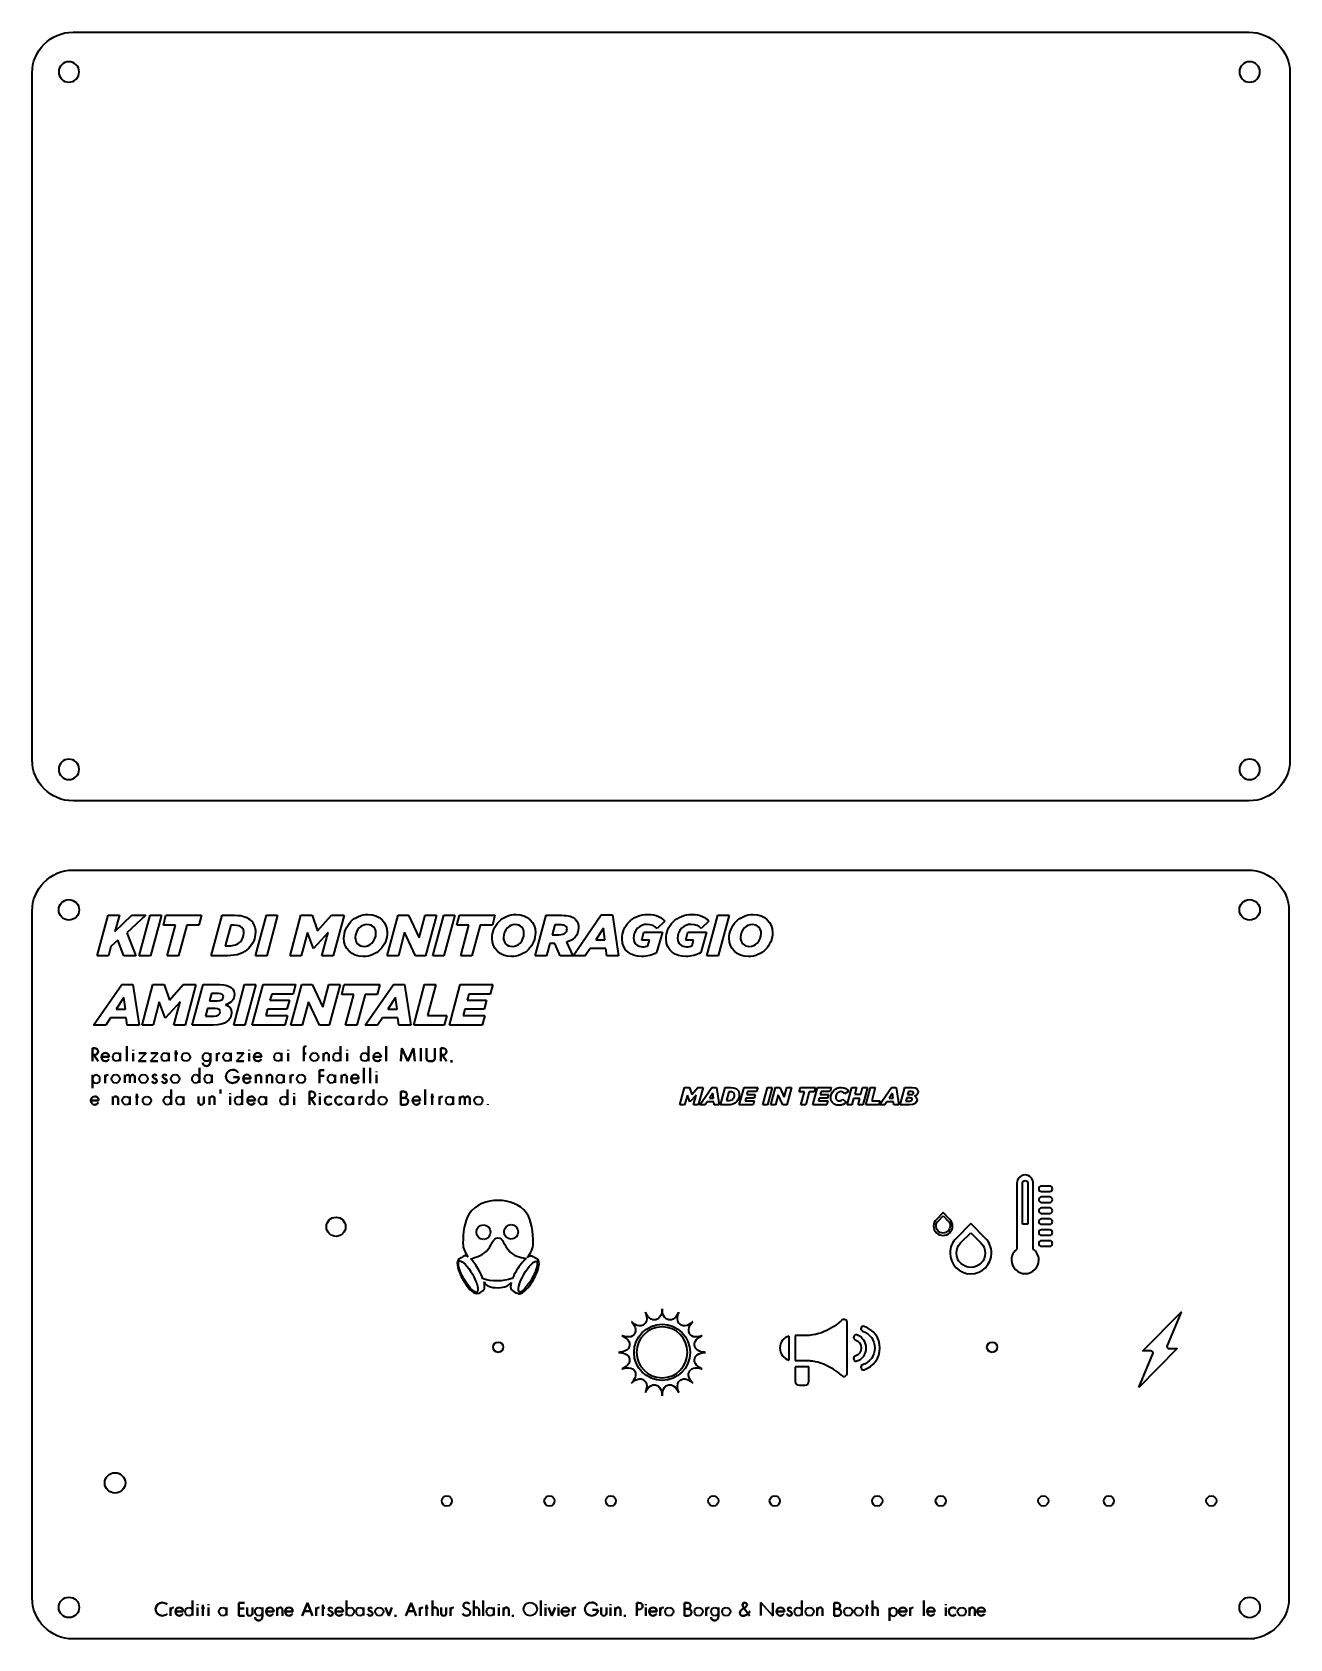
# Model space of a CAD drawing. Header units: inches. Extents: x 0 to 9.7, y -5.9 to 6.4.
import ezdxf

# ---------------------------------------------------------------- set-up
doc = ezdxf.new("R2010")
doc.units = ezdxf.units.IN
doc.header["$MEASUREMENT"] = 0
doc.layers.add('Livello 1', color=7, linetype='Continuous')

msp = doc.modelspace()

# ---------------------------------------------------------------- linework, layer by layer
at = {"layer": 'Livello 1', "color": 250, "lineweight": 35}
for points in [[(0.315, 0), (9.34, 0)], [(0, -5.591), (0, -0.315)], [(9.654, -0.315), (9.654, -5.591)], [(9.391, -5.906), (0.315, -5.906)]]:
    msp.add_lwpolyline(points, dxfattribs=at)
at = {"layer": 'Livello 1', "color": 174, "lineweight": 35}
for points in [[(0.499, -0.658), (0.583, -0.347)], [(0.583, -0.347), (0.67, -0.347)], [(0.636, -0.471), (0.765, -0.347)], [(0.67, -0.347), (0.636, -0.471)], [(0.874, -0.347), (0.727, -0.483)], [(0.765, -0.347), (0.874, -0.347)], [(0.823, -0.658), (0.906, -0.347)], [(0.906, -0.347), (0.993, -0.347)], [(0.993, -0.347), (0.909, -0.658)], [(1.008, -0.422), (1.028, -0.347)], [(1.028, -0.347), (1.301, -0.347)], [(1.301, -0.347), (1.281, -0.422)], [(1.375, -0.658), (1.459, -0.347)], [(1.459, -0.347), (1.559, -0.347)], [(1.716, -0.658), (1.799, -0.347)], [(1.799, -0.347), (1.885, -0.347)], [(1.885, -0.347), (1.802, -0.658)], [(1.981, -0.658), (2.065, -0.347)], [(2.065, -0.347), (2.152, -0.347)], [(2.152, -0.347), (2.193, -0.467)], [(2.193, -0.467), (2.299, -0.347)], [(2.299, -0.347), (2.396, -0.347)], [(2.396, -0.347), (2.312, -0.658)], [(2.728, -0.658), (2.812, -0.347)], [(2.812, -0.347), (2.892, -0.347)], [(2.892, -0.347), (2.973, -0.52)], [(2.973, -0.52), (3.019, -0.347)], [(3.019, -0.347), (3.105, -0.347)], [(3.105, -0.347), (3.021, -0.658)], [(3.077, -0.658), (3.161, -0.347)], [(3.161, -0.347), (3.247, -0.347)], [(3.247, -0.347), (3.163, -0.658)], [(3.262, -0.422), (3.282, -0.347)], [(3.282, -0.347), (3.555, -0.347)], [(3.555, -0.347), (3.535, -0.422)], [(3.865, -0.658), (3.949, -0.347)], [(3.949, -0.347), (4.067, -0.347)], [(4.156, -0.658), (4.372, -0.344)], [(4.372, -0.344), (4.457, -0.344)], [(4.457, -0.344), (4.505, -0.658)], [(5.183, -0.658), (5.266, -0.347)], [(5.266, -0.347), (5.353, -0.347)], [(5.353, -0.347), (5.269, -0.658)], [(0.727, -0.483), (0.797, -0.658)], [(1.101, -0.422), (1.008, -0.422)], [(1.038, -0.658), (1.101, -0.422)], [(1.187, -0.422), (1.124, -0.658)], [(1.281, -0.422), (1.187, -0.422)], [(1.525, -0.423), (1.482, -0.581)], [(1.55, -0.423), (1.525, -0.423)], [(2.114, -0.48), (2.066, -0.658)], [(2.16, -0.601), (2.114, -0.48)], [(2.273, -0.479), (2.162, -0.601)], [(2.225, -0.658), (2.273, -0.479)], [(2.861, -0.478), (2.813, -0.658)], [(2.945, -0.658), (2.861, -0.478)], [(3.355, -0.422), (3.262, -0.422)], [(3.292, -0.658), (3.355, -0.422)], [(3.441, -0.422), (3.378, -0.658)], [(3.535, -0.422), (3.441, -0.422)], [(4.016, -0.421), (3.995, -0.496)], [(4.063, -0.421), (4.016, -0.421)], [(4.389, -0.446), (4.33, -0.535)], [(4.4, -0.535), (4.389, -0.446)], [(4.682, -0.539), (4.699, -0.476)], [(4.699, -0.476), (4.841, -0.476)], [(4.841, -0.476), (4.797, -0.633)], [(4.859, -0.393), (4.801, -0.449)], [(5.021, -0.539), (5.037, -0.476)], [(5.037, -0.476), (5.18, -0.476)], [(5.18, -0.476), (5.136, -0.633)], [(5.198, -0.393), (5.14, -0.449)], [(0.605, -0.587), (0.586, -0.658)], [(0.659, -0.538), (0.605, -0.587)], [(0.704, -0.658), (0.659, -0.538)], [(1.482, -0.581), (1.51, -0.581)], [(2.162, -0.601), (2.16, -0.601)], [(3.977, -0.564), (3.952, -0.658)], [(4.009, -0.564), (3.977, -0.564)], [(3.995, -0.496), (4.045, -0.496)], [(4.016, -0.564), (4.009, -0.564)], [(4.057, -0.658), (4.016, -0.564)], [(4.104, -0.553), (4.152, -0.658)], [(4.287, -0.602), (4.249, -0.658)], [(4.407, -0.602), (4.287, -0.602)], [(4.33, -0.535), (4.4, -0.535)], [(4.414, -0.658), (4.407, -0.602)], [(4.742, -0.539), (4.682, -0.539)], [(4.73, -0.581), (4.742, -0.539)], [(5.081, -0.539), (5.021, -0.539)], [(5.069, -0.581), (5.081, -0.539)], [(0.586, -0.658), (0.499, -0.658)], [(0.797, -0.658), (0.704, -0.658)], [(0.909, -0.658), (0.823, -0.658)], [(1.124, -0.658), (1.038, -0.658)], [(1.501, -0.658), (1.375, -0.658)], [(1.802, -0.658), (1.716, -0.658)], [(2.066, -0.658), (1.981, -0.658)], [(2.312, -0.658), (2.225, -0.658)], [(2.813, -0.658), (2.728, -0.658)], [(3.021, -0.658), (2.945, -0.658)], [(3.163, -0.658), (3.077, -0.658)], [(3.378, -0.658), (3.292, -0.658)], [(3.952, -0.658), (3.865, -0.658)], [(4.152, -0.658), (4.057, -0.658)], [(4.249, -0.658), (4.156, -0.658)], [(4.505, -0.658), (4.414, -0.658)], [(5.269, -0.658), (5.183, -0.658)], [(0.472, -1.191), (0.688, -0.878)], [(0.705, -0.979), (0.646, -1.068)], [(0.688, -0.878), (0.773, -0.878)], [(0.716, -1.068), (0.705, -0.979)], [(0.773, -0.878), (0.821, -1.191)], [(0.844, -1.191), (0.928, -0.88)], [(0.928, -0.88), (1.014, -0.88)], [(1.014, -0.88), (1.056, -1)], [(1.056, -1), (1.161, -0.88)], [(1.161, -0.88), (1.258, -0.88)], [(1.258, -0.88), (1.175, -1.191)], [(1.229, -1.191), (1.313, -0.88)], [(1.313, -0.88), (1.442, -0.88)], [(1.378, -0.949), (1.363, -1.004)], [(1.431, -0.949), (1.378, -0.949)], [(1.549, -1.191), (1.632, -0.88)], [(1.632, -0.88), (1.718, -0.88)], [(1.718, -0.88), (1.635, -1.191)], [(1.691, -1.191), (1.775, -0.88)], [(1.775, -0.88), (2.024, -0.88)], [(1.84, -0.953), (1.827, -1)], [(2.004, -0.953), (1.84, -0.953)], [(1.988, -1.191), (2.072, -0.88)], [(2.024, -0.88), (2.004, -0.953)], [(2.072, -0.88), (2.152, -0.88)], [(2.152, -0.88), (2.233, -1.053)], [(2.233, -1.053), (2.28, -0.88)], [(2.28, -0.88), (2.365, -0.88)], [(2.365, -0.88), (2.281, -1.191)], [(2.378, -0.956), (2.398, -0.88)], [(2.471, -0.956), (2.378, -0.956)], [(2.398, -0.88), (2.671, -0.88)], [(2.408, -1.191), (2.471, -0.956)], [(2.557, -0.956), (2.494, -1.191)], [(2.651, -0.956), (2.557, -0.956)], [(2.559, -1.191), (2.775, -0.878)], [(2.671, -0.88), (2.651, -0.956)], [(2.792, -0.979), (2.733, -1.068)], [(2.775, -0.878), (2.86, -0.878)], [(2.803, -1.068), (2.792, -0.979)], [(2.86, -0.878), (2.908, -1.191)], [(2.931, -1.191), (3.015, -0.88)], [(3.015, -0.88), (3.101, -0.88)], [(3.101, -0.88), (3.038, -1.116)], [(3.206, -1.191), (3.289, -0.88)], [(3.289, -0.88), (3.538, -0.88)], [(3.355, -0.953), (3.342, -1)], [(3.518, -0.953), (3.355, -0.953)], [(3.538, -0.88), (3.518, -0.953)], [(0.646, -1.068), (0.716, -1.068)], [(0.977, -1.013), (0.929, -1.191)], [(1.023, -1.134), (0.977, -1.013)], [(1.136, -1.012), (1.025, -1.134)], [(1.088, -1.191), (1.136, -1.012)], [(1.347, -1.064), (1.331, -1.122)], [(1.407, -1.064), (1.347, -1.064)], [(1.363, -1.004), (1.422, -1.004)], [(1.809, -1.068), (1.796, -1.118)], [(1.957, -1.068), (1.809, -1.068)], [(1.827, -1), (1.976, -1)], [(1.976, -1), (1.957, -1.068)], [(2.122, -1.012), (2.074, -1.191)], [(2.206, -1.191), (2.122, -1.012)], [(2.733, -1.068), (2.803, -1.068)], [(3.324, -1.068), (3.31, -1.118)], [(3.472, -1.068), (3.324, -1.068)], [(3.342, -1), (3.49, -1)], [(3.49, -1), (3.472, -1.068)], [(0.566, -1.191), (0.472, -1.191)], [(0.603, -1.135), (0.566, -1.191)], [(0.723, -1.135), (0.603, -1.135)], [(0.73, -1.191), (0.723, -1.135)], [(0.821, -1.191), (0.73, -1.191)], [(0.929, -1.191), (0.844, -1.191)], [(1.025, -1.134), (1.023, -1.134)], [(1.175, -1.191), (1.088, -1.191)], [(1.39, -1.191), (1.229, -1.191)], [(1.331, -1.122), (1.397, -1.122)], [(1.635, -1.191), (1.549, -1.191)], [(1.942, -1.191), (1.691, -1.191)], [(1.796, -1.118), (1.962, -1.118)], [(1.962, -1.118), (1.942, -1.191)], [(2.074, -1.191), (1.988, -1.191)], [(2.281, -1.191), (2.206, -1.191)], [(2.494, -1.191), (2.408, -1.191)], [(2.653, -1.191), (2.559, -1.191)], [(2.69, -1.135), (2.653, -1.191)], [(2.81, -1.135), (2.69, -1.135)], [(2.817, -1.191), (2.81, -1.135)], [(2.908, -1.191), (2.817, -1.191)], [(3.166, -1.191), (2.931, -1.191)], [(3.038, -1.116), (3.186, -1.116)], [(3.186, -1.116), (3.166, -1.191)], [(3.457, -1.191), (3.206, -1.191)], [(3.31, -1.118), (3.477, -1.118)], [(3.477, -1.118), (3.457, -1.191)], [(0.727, -1.469), (0.727, -1.353)], [(0.727, -1.353), (0.727, -1.469)], [(2.369, -1.468), (2.369, -1.352)], [(2.369, -1.352), (2.369, -1.468)], [(2.583, -1.468), (2.583, -1.352)], [(2.583, -1.352), (2.583, -1.468)], [(2.719, -1.469), (2.719, -1.353)], [(2.719, -1.353), (2.719, -1.469)], [(0.463, -1.469), (0.463, -1.369)], [(0.463, -1.369), (0.463, -1.469)], [(0.481, -1.369), (0.463, -1.369)], [(0.463, -1.369), (0.481, -1.369)], [(0.463, -1.42), (0.481, -1.42)], [(0.481, -1.42), (0.463, -1.42)], [(0.474, -1.42), (0.506, -1.469)], [(0.506, -1.469), (0.474, -1.42)], [(0.533, -1.435), (0.592, -1.435)], [(0.592, -1.435), (0.533, -1.435)], [(0.676, -1.468), (0.676, -1.405)], [(0.676, -1.405), (0.676, -1.468)], [(0.775, -1.387), (0.775, -1.38)], [(0.775, -1.38), (0.775, -1.387)], [(0.775, -1.469), (0.775, -1.406)], [(0.775, -1.406), (0.775, -1.469)], [(0.875, -1.406), (0.817, -1.469)], [(0.817, -1.469), (0.875, -1.406)], [(0.817, -1.469), (0.875, -1.469)], [(0.875, -1.469), (0.817, -1.469)], [(0.82, -1.406), (0.875, -1.406)], [(0.875, -1.406), (0.82, -1.406)], [(0.965, -1.406), (0.908, -1.469)], [(0.908, -1.469), (0.965, -1.406)], [(0.908, -1.469), (0.965, -1.469)], [(0.965, -1.469), (0.908, -1.469)], [(0.911, -1.406), (0.965, -1.406)], [(0.965, -1.406), (0.911, -1.406)], [(1.05, -1.468), (1.05, -1.405)], [(1.05, -1.405), (1.05, -1.468)], [(1.094, -1.409), (1.104, -1.409)], [(1.104, -1.409), (1.094, -1.409)], [(1.104, -1.385), (1.104, -1.409)], [(1.104, -1.409), (1.104, -1.385)], [(1.104, -1.469), (1.104, -1.409)], [(1.104, -1.409), (1.104, -1.469)], [(1.118, -1.409), (1.104, -1.409)], [(1.104, -1.409), (1.118, -1.409)], [(1.369, -1.406), (1.369, -1.469)], [(1.369, -1.469), (1.369, -1.406)], [(1.419, -1.469), (1.419, -1.406)], [(1.419, -1.406), (1.419, -1.469)], [(1.525, -1.468), (1.525, -1.405)], [(1.525, -1.405), (1.525, -1.468)], [(1.627, -1.406), (1.57, -1.469)], [(1.57, -1.469), (1.627, -1.406)], [(1.57, -1.469), (1.627, -1.469)], [(1.627, -1.469), (1.57, -1.469)], [(1.573, -1.406), (1.627, -1.406)], [(1.627, -1.406), (1.573, -1.406)], [(1.666, -1.38), (1.666, -1.387)], [(1.666, -1.387), (1.666, -1.38)], [(1.666, -1.406), (1.666, -1.469)], [(1.666, -1.469), (1.666, -1.406)], [(1.703, -1.435), (1.762, -1.435)], [(1.762, -1.435), (1.703, -1.435)], [(1.916, -1.468), (1.916, -1.405)], [(1.916, -1.405), (1.916, -1.468)], [(1.966, -1.387), (1.966, -1.38)], [(1.966, -1.38), (1.966, -1.387)], [(1.966, -1.469), (1.966, -1.406)], [(1.966, -1.406), (1.966, -1.469)], [(2.078, -1.409), (2.104, -1.409)], [(2.104, -1.409), (2.078, -1.409)], [(2.087, -1.469), (2.087, -1.369)], [(2.087, -1.369), (2.087, -1.469)], [(2.239, -1.406), (2.239, -1.469)], [(2.239, -1.469), (2.239, -1.406)], [(2.419, -1.38), (2.419, -1.387)], [(2.419, -1.387), (2.419, -1.38)], [(2.419, -1.406), (2.419, -1.469)], [(2.419, -1.469), (2.419, -1.406)], [(2.621, -1.435), (2.681, -1.435)], [(2.681, -1.435), (2.621, -1.435)], [(2.84, -1.368), (2.831, -1.468)], [(2.831, -1.468), (2.84, -1.368)], [(2.885, -1.469), (2.84, -1.368)], [(2.84, -1.368), (2.885, -1.469)], [(2.93, -1.368), (2.885, -1.469)], [(2.885, -1.469), (2.93, -1.368)], [(2.939, -1.468), (2.93, -1.368)], [(2.93, -1.368), (2.939, -1.468)], [(2.986, -1.469), (2.986, -1.369)], [(2.986, -1.369), (2.986, -1.469)], [(3.029, -1.368), (3.029, -1.433)], [(3.029, -1.433), (3.029, -1.368)], [(3.094, -1.433), (3.094, -1.368)], [(3.094, -1.368), (3.094, -1.433)], [(3.14, -1.369), (3.14, -1.469)], [(3.158, -1.369), (3.14, -1.369)], [(3.14, -1.369), (3.158, -1.369)], [(3.14, -1.469), (3.14, -1.369)], [(3.14, -1.42), (3.158, -1.42)], [(3.158, -1.42), (3.14, -1.42)], [(3.183, -1.469), (3.15, -1.42)], [(3.15, -1.42), (3.183, -1.469)], [(3.221, -1.46), (3.221, -1.478)], [(3.221, -1.478), (3.221, -1.46)], [(0.463, -1.574), (0.463, -1.675)], [(0.463, -1.675), (0.463, -1.574)], [(0.56, -1.636), (0.56, -1.573)], [(0.56, -1.573), (0.56, -1.636)], [(0.713, -1.635), (0.713, -1.573)], [(0.936, -1.598), (0.95, -1.605)], [(0.95, -1.605), (0.936, -1.598)], [(1.012, -1.598), (1.025, -1.605)], [(1.025, -1.605), (1.012, -1.598)], [(1.285, -1.635), (1.285, -1.519)], [(1.285, -1.519), (1.285, -1.635)], [(1.381, -1.635), (1.381, -1.572)], [(1.381, -1.572), (1.381, -1.635)], [(1.547, -1.59), (1.589, -1.59)], [(1.589, -1.59), (1.547, -1.59)], [(1.62, -1.602), (1.679, -1.602)], [(1.679, -1.602), (1.62, -1.602)], [(1.718, -1.636), (1.718, -1.573)], [(1.718, -1.573), (1.718, -1.636)], [(1.803, -1.573), (1.803, -1.636)], [(1.803, -1.636), (1.803, -1.573)], [(1.933, -1.635), (1.933, -1.572)], [(1.933, -1.572), (1.933, -1.635)], [(1.984, -1.636), (1.984, -1.573)], [(1.984, -1.573), (1.984, -1.636)], [(2.206, -1.536), (2.206, -1.58)], [(2.243, -1.536), (2.206, -1.536)], [(2.206, -1.536), (2.243, -1.536)], [(2.206, -1.636), (2.206, -1.536)], [(2.206, -1.58), (2.206, -1.636)], [(2.242, -1.58), (2.206, -1.58)], [(2.206, -1.58), (2.242, -1.58)], [(2.327, -1.635), (2.327, -1.572)], [(2.327, -1.572), (2.327, -1.635)], [(2.377, -1.636), (2.377, -1.573)], [(2.377, -1.573), (2.377, -1.636)], [(2.45, -1.602), (2.51, -1.602)], [(2.51, -1.602), (2.45, -1.602)], [(2.549, -1.636), (2.549, -1.519)], [(2.549, -1.519), (2.549, -1.636)], [(2.597, -1.636), (2.597, -1.519)], [(2.597, -1.519), (2.597, -1.636)], [(2.645, -1.553), (2.645, -1.547)], [(2.645, -1.547), (2.645, -1.553)], [(2.645, -1.636), (2.645, -1.573)], [(2.645, -1.573), (2.645, -1.636)], [(0.804, -1.718), (0.804, -1.742)], [(0.804, -1.742), (0.804, -1.718)], [(1.067, -1.802), (1.067, -1.685)], [(1.067, -1.685), (1.067, -1.802)], [(1.446, -1.686), (1.446, -1.716)], [(1.446, -1.716), (1.446, -1.686)], [(1.521, -1.72), (1.521, -1.713)], [(1.521, -1.713), (1.521, -1.72)], [(1.614, -1.802), (1.614, -1.685)], [(1.614, -1.685), (1.614, -1.802)], [(1.962, -1.802), (1.962, -1.685)], [(1.962, -1.685), (1.962, -1.802)], [(2.013, -1.72), (2.013, -1.713)], [(2.013, -1.713), (2.013, -1.72)], [(2.13, -1.802), (2.13, -1.702)], [(2.13, -1.702), (2.13, -1.802)], [(2.148, -1.702), (2.13, -1.702)], [(2.13, -1.702), (2.148, -1.702)], [(2.211, -1.72), (2.211, -1.713)], [(2.211, -1.713), (2.211, -1.72)], [(2.621, -1.802), (2.621, -1.685)], [(2.621, -1.685), (2.621, -1.802)], [(2.833, -1.702), (2.854, -1.702)], [(2.833, -1.802), (2.833, -1.702)], [(2.833, -1.702), (2.833, -1.802)], [(2.854, -1.702), (2.833, -1.702)], [(3.02, -1.686), (3.02, -1.802)], [(3.02, -1.802), (3.02, -1.686)], [(3.072, -1.718), (3.072, -1.742)], [(3.072, -1.742), (3.072, -1.718)], [(4.976, -1.804), (5.012, -1.671)], [(5.012, -1.671), (5.049, -1.671)], [(5.049, -1.671), (5.066, -1.723)], [(5.101, -1.728), (5.053, -1.78)], [(5.066, -1.723), (5.112, -1.671)], [(5.08, -1.804), (5.101, -1.728)], [(5.112, -1.671), (5.153, -1.671)], [(5.153, -1.671), (5.117, -1.804)], [(5.129, -1.804), (5.221, -1.67)], [(5.228, -1.714), (5.203, -1.752)], [(5.221, -1.67), (5.257, -1.67)], [(5.233, -1.752), (5.228, -1.714)], [(5.257, -1.67), (5.278, -1.804)], [(5.287, -1.804), (5.323, -1.671)], [(5.323, -1.671), (5.366, -1.671)], [(5.351, -1.704), (5.333, -1.771)], [(5.362, -1.704), (5.351, -1.704)], [(5.432, -1.804), (5.468, -1.671)], [(5.468, -1.671), (5.574, -1.671)], [(5.496, -1.702), (5.49, -1.723)], [(5.49, -1.723), (5.553, -1.723)], [(5.565, -1.702), (5.496, -1.702)], [(5.553, -1.723), (5.546, -1.752)], [(5.574, -1.671), (5.565, -1.702)], [(5.612, -1.804), (5.648, -1.671)], [(5.648, -1.671), (5.685, -1.671)], [(5.685, -1.671), (5.649, -1.804)], [(5.673, -1.804), (5.709, -1.671)], [(5.709, -1.671), (5.743, -1.671)], [(5.73, -1.727), (5.71, -1.804)], [(5.766, -1.804), (5.73, -1.727)], [(5.743, -1.671), (5.777, -1.745)], [(5.777, -1.745), (5.797, -1.671)], [(5.797, -1.671), (5.834, -1.671)], [(5.834, -1.671), (5.798, -1.804)], [(5.892, -1.704), (5.901, -1.671)], [(5.932, -1.704), (5.892, -1.704)], [(5.901, -1.671), (6.017, -1.671)], [(5.905, -1.804), (5.932, -1.704)], [(5.968, -1.704), (5.942, -1.804)], [(6.008, -1.704), (5.968, -1.704)], [(5.996, -1.804), (6.032, -1.671)], [(6.017, -1.671), (6.008, -1.704)], [(6.032, -1.671), (6.138, -1.671)], [(6.06, -1.702), (6.054, -1.723)], [(6.054, -1.723), (6.118, -1.723)], [(6.129, -1.702), (6.06, -1.702)], [(6.118, -1.723), (6.11, -1.752)], [(6.138, -1.671), (6.129, -1.702)], [(6.271, -1.702), (6.239, -1.719)], [(6.26, -1.804), (6.296, -1.671)], [(6.296, -1.671), (6.332, -1.671)], [(6.332, -1.671), (6.319, -1.721)], [(6.319, -1.721), (6.366, -1.721)], [(6.366, -1.721), (6.379, -1.671)], [(6.379, -1.671), (6.416, -1.671)], [(6.416, -1.671), (6.38, -1.804)], [(6.403, -1.804), (6.439, -1.671)], [(6.439, -1.671), (6.476, -1.671)], [(6.476, -1.671), (6.449, -1.772)], [(6.509, -1.804), (6.601, -1.67)], [(6.608, -1.714), (6.583, -1.752)], [(6.601, -1.67), (6.637, -1.67)], [(6.613, -1.752), (6.608, -1.714)], [(6.637, -1.67), (6.658, -1.804)], [(6.668, -1.804), (6.704, -1.671)], [(6.704, -1.671), (6.759, -1.671)], [(6.731, -1.701), (6.725, -1.724)], [(6.725, -1.724), (6.75, -1.724)], [(6.754, -1.701), (6.731, -1.701)], [(0.452, -1.769), (0.511, -1.769)], [(0.511, -1.769), (0.452, -1.769)], [(0.619, -1.802), (0.619, -1.739)], [(0.619, -1.739), (0.619, -1.802)], [(0.75, -1.802), (0.75, -1.739)], [(0.75, -1.739), (0.75, -1.802)], [(0.794, -1.742), (0.804, -1.742)], [(0.804, -1.742), (0.794, -1.742)], [(0.804, -1.802), (0.804, -1.742)], [(0.804, -1.742), (0.804, -1.802)], [(0.817, -1.742), (0.804, -1.742)], [(0.804, -1.742), (0.817, -1.742)], [(1.163, -1.802), (1.163, -1.739)], [(1.163, -1.739), (1.163, -1.802)], [(1.277, -1.739), (1.277, -1.783)], [(1.277, -1.783), (1.277, -1.739)], [(1.318, -1.739), (1.318, -1.783)], [(1.318, -1.783), (1.318, -1.739)], [(1.362, -1.739), (1.362, -1.802)], [(1.362, -1.802), (1.362, -1.739)], [(1.521, -1.802), (1.521, -1.739)], [(1.521, -1.739), (1.521, -1.802)], [(1.653, -1.769), (1.713, -1.769)], [(1.713, -1.769), (1.653, -1.769)], [(1.797, -1.802), (1.797, -1.739)], [(1.797, -1.739), (1.797, -1.802)], [(2.013, -1.802), (2.013, -1.739)], [(2.013, -1.739), (2.013, -1.802)], [(2.13, -1.753), (2.148, -1.753)], [(2.148, -1.753), (2.13, -1.753)], [(2.14, -1.753), (2.173, -1.802)], [(2.173, -1.802), (2.14, -1.753)], [(2.211, -1.802), (2.211, -1.739)], [(2.211, -1.739), (2.211, -1.802)], [(2.465, -1.802), (2.465, -1.739)], [(2.465, -1.739), (2.465, -1.802)], [(2.515, -1.802), (2.515, -1.739)], [(2.515, -1.739), (2.515, -1.802)], [(2.833, -1.75), (2.854, -1.75)], [(2.854, -1.75), (2.833, -1.75)], [(2.833, -1.75), (2.854, -1.75)], [(2.854, -1.75), (2.833, -1.75)], [(2.863, -1.802), (2.833, -1.802)], [(2.833, -1.802), (2.863, -1.802)], [(2.922, -1.769), (2.981, -1.769)], [(2.981, -1.769), (2.922, -1.769)], [(3.062, -1.742), (3.072, -1.742)], [(3.072, -1.742), (3.062, -1.742)], [(3.072, -1.742), (3.072, -1.802)], [(3.086, -1.742), (3.072, -1.742)], [(3.072, -1.742), (3.086, -1.742)], [(3.072, -1.802), (3.072, -1.742)], [(3.129, -1.802), (3.129, -1.739)], [(3.129, -1.739), (3.129, -1.802)], [(3.235, -1.802), (3.235, -1.739)], [(3.235, -1.739), (3.235, -1.802)], [(3.285, -1.802), (3.285, -1.739)], [(3.499, -1.798), (3.499, -1.802)], [(3.499, -1.802), (3.499, -1.798)], [(5.012, -1.804), (4.976, -1.804)], [(5.033, -1.728), (5.012, -1.804)], [(5.052, -1.78), (5.033, -1.728)], [(5.053, -1.78), (5.052, -1.78)], [(5.117, -1.804), (5.08, -1.804)], [(5.169, -1.804), (5.129, -1.804)], [(5.184, -1.78), (5.169, -1.804)], [(5.236, -1.78), (5.184, -1.78)], [(5.203, -1.752), (5.233, -1.752)], [(5.239, -1.804), (5.236, -1.78)], [(5.278, -1.804), (5.239, -1.804)], [(5.341, -1.804), (5.287, -1.804)], [(5.333, -1.771), (5.345, -1.771)], [(5.539, -1.804), (5.432, -1.804)], [(5.482, -1.752), (5.477, -1.773)], [(5.477, -1.773), (5.547, -1.773)], [(5.546, -1.752), (5.482, -1.752)], [(5.547, -1.773), (5.539, -1.804)], [(5.649, -1.804), (5.612, -1.804)], [(5.71, -1.804), (5.673, -1.804)], [(5.798, -1.804), (5.766, -1.804)], [(5.942, -1.804), (5.905, -1.804)], [(6.103, -1.804), (5.996, -1.804)], [(6.046, -1.752), (6.041, -1.773)], [(6.041, -1.773), (6.112, -1.773)], [(6.11, -1.752), (6.046, -1.752)], [(6.112, -1.773), (6.103, -1.804)], [(6.227, -1.76), (6.252, -1.782)], [(6.297, -1.804), (6.26, -1.804)], [(6.31, -1.754), (6.297, -1.804)], [(6.357, -1.754), (6.31, -1.754)], [(6.344, -1.804), (6.357, -1.754)], [(6.38, -1.804), (6.344, -1.804)], [(6.504, -1.804), (6.403, -1.804)], [(6.449, -1.772), (6.512, -1.772)], [(6.512, -1.772), (6.504, -1.804)], [(6.549, -1.804), (6.509, -1.804)], [(6.565, -1.78), (6.549, -1.804)], [(6.616, -1.78), (6.565, -1.78)], [(6.583, -1.752), (6.613, -1.752)], [(6.619, -1.804), (6.616, -1.78)], [(6.658, -1.804), (6.619, -1.804)], [(6.737, -1.804), (6.668, -1.804)], [(6.718, -1.75), (6.711, -1.774)], [(6.711, -1.774), (6.739, -1.774)], [(6.744, -1.75), (6.718, -1.75)], [(7.564, -2.405), (7.564, -2.911)], [(7.606, -2.721), (7.606, -2.405)], [(7.648, -2.405), (7.648, -2.721)], [(7.69, -2.911), (7.69, -2.405)], [(7.816, -2.427), (7.753, -2.427)], [(7.753, -2.469), (7.816, -2.469)], [(7.816, -2.511), (7.753, -2.511)], [(7.753, -2.553), (7.816, -2.553)], [(6.997, -2.631), (6.946, -2.683)], [(6.959, -2.696), (6.997, -2.657)], [(7.049, -2.683), (6.997, -2.631)], [(6.997, -2.657), (7.036, -2.696)], [(7.816, -2.595), (7.753, -2.595)], [(7.753, -2.637), (7.816, -2.637)], [(7.816, -2.679), (7.753, -2.679)], [(7.21, -2.716), (7.097, -2.829)], [(7.132, -2.864), (7.21, -2.786)], [(7.323, -2.829), (7.21, -2.716)], [(7.21, -2.786), (7.288, -2.864)], [(7.648, -2.721), (7.606, -2.721)], [(7.753, -2.721), (7.816, -2.721)], [(7.816, -2.763), (7.753, -2.763)], [(7.753, -2.805), (7.816, -2.805)], [(7.816, -2.847), (7.753, -2.847)], [(7.753, -2.89), (7.816, -2.89)], [(5.815, -3.765), (5.815, -3.579)], [(5.861, -3.574), (5.861, -3.767)], [(5.969, -3.574), (5.861, -3.574)], [(5.969, -3.574), (5.969, -3.574)], [(6.216, -3.46), (6.215, -3.461)], [(6.216, -3.46), (6.216, -3.46)], [(6.261, -3.863), (6.261, -3.479)], [(5.744, -3.671), (5.744, -3.672)], [(5.744, -3.671), (5.744, -3.671)], [(5.744, -3.672), (5.744, -3.672)], [(5.744, -3.672), (5.744, -3.672)], [(5.861, -3.767), (5.968, -3.767)], [(5.862, -3.815), (5.862, -3.926)], [(5.942, -3.815), (5.862, -3.815)], [(5.942, -3.815), (5.942, -3.815)], [(5.967, -3.926), (5.967, -3.817)], [(5.968, -3.767), (5.968, -3.767)], [(6.214, -3.881), (6.215, -3.881)], [(6.215, -3.881), (6.215, -3.881)], [(5.894, -3.957), (5.936, -3.957)], [(1.064, -5.728), (1.064, -5.665)], [(1.064, -5.665), (1.064, -5.728)], [(1.232, -5.727), (1.232, -5.611)], [(1.232, -5.611), (1.232, -5.727)], [(1.27, -5.639), (1.27, -5.646)], [(1.27, -5.646), (1.27, -5.639)], [(1.27, -5.665), (1.27, -5.728)], [(1.27, -5.728), (1.27, -5.665)], [(1.3, -5.668), (1.31, -5.668)], [(1.31, -5.668), (1.3, -5.668)], [(1.31, -5.644), (1.31, -5.668)], [(1.31, -5.668), (1.31, -5.644)], [(1.31, -5.728), (1.31, -5.668)], [(1.31, -5.668), (1.31, -5.728)], [(1.323, -5.668), (1.31, -5.668)], [(1.31, -5.668), (1.323, -5.668)], [(1.354, -5.639), (1.354, -5.646)], [(1.354, -5.646), (1.354, -5.639)], [(1.354, -5.665), (1.354, -5.728)], [(1.354, -5.728), (1.354, -5.665)], [(1.493, -5.727), (1.493, -5.664)], [(1.493, -5.664), (1.493, -5.727)], [(1.588, -5.628), (1.588, -5.728)], [(1.632, -5.628), (1.588, -5.628)], [(1.588, -5.628), (1.632, -5.628)], [(1.588, -5.673), (1.588, -5.628)], [(1.628, -5.673), (1.588, -5.673)], [(1.588, -5.673), (1.628, -5.673)], [(1.588, -5.728), (1.588, -5.673)], [(1.652, -5.665), (1.652, -5.709)], [(1.652, -5.709), (1.652, -5.665)], [(1.692, -5.709), (1.692, -5.665)], [(1.692, -5.665), (1.692, -5.709)], [(1.77, -5.665), (1.77, -5.728)], [(1.77, -5.728), (1.77, -5.665)], [(1.883, -5.728), (1.883, -5.665)], [(1.883, -5.665), (1.883, -5.728)], [(2.114, -5.628), (2.075, -5.728)], [(2.075, -5.728), (2.114, -5.628)], [(2.154, -5.728), (2.114, -5.628)], [(2.114, -5.628), (2.154, -5.728)], [(2.181, -5.665), (2.181, -5.728)], [(2.181, -5.728), (2.181, -5.665)], [(2.224, -5.668), (2.234, -5.668)], [(2.234, -5.668), (2.224, -5.668)], [(2.234, -5.644), (2.234, -5.668)], [(2.234, -5.668), (2.234, -5.644)], [(2.234, -5.728), (2.234, -5.668)], [(2.234, -5.668), (2.234, -5.728)], [(2.247, -5.668), (2.234, -5.668)], [(2.234, -5.668), (2.247, -5.668)], [(2.415, -5.727), (2.415, -5.611)], [(2.415, -5.611), (2.415, -5.727)], [(2.545, -5.727), (2.545, -5.664)], [(2.545, -5.664), (2.545, -5.727)], [(2.714, -5.664), (2.739, -5.728)], [(2.739, -5.728), (2.714, -5.664)], [(2.764, -5.664), (2.739, -5.728)], [(2.739, -5.728), (2.764, -5.664)], [(2.911, -5.628), (2.871, -5.728)], [(2.871, -5.728), (2.911, -5.628)], [(2.95, -5.728), (2.911, -5.628)], [(2.911, -5.628), (2.95, -5.728)], [(2.977, -5.665), (2.977, -5.728)], [(2.977, -5.728), (2.977, -5.665)], [(3.02, -5.668), (3.03, -5.668)], [(3.03, -5.668), (3.02, -5.668)], [(3.03, -5.644), (3.03, -5.668)], [(3.03, -5.668), (3.03, -5.644)], [(3.03, -5.668), (3.03, -5.728)], [(3.043, -5.668), (3.03, -5.668)], [(3.03, -5.668), (3.043, -5.668)], [(3.03, -5.728), (3.03, -5.668)], [(3.074, -5.728), (3.074, -5.612)], [(3.074, -5.612), (3.074, -5.728)], [(3.141, -5.665), (3.141, -5.709)], [(3.141, -5.709), (3.141, -5.665)], [(3.181, -5.709), (3.181, -5.665)], [(3.181, -5.665), (3.181, -5.709)], [(3.213, -5.728), (3.213, -5.665)], [(3.213, -5.665), (3.213, -5.728)], [(3.328, -5.67), (3.351, -5.681)], [(3.351, -5.681), (3.328, -5.67)], [(3.392, -5.612), (3.392, -5.728)], [(3.392, -5.728), (3.392, -5.612)], [(3.465, -5.612), (3.465, -5.728)], [(3.465, -5.728), (3.465, -5.612)], [(3.546, -5.727), (3.546, -5.664)], [(3.546, -5.664), (3.546, -5.727)], [(3.585, -5.646), (3.585, -5.639)], [(3.585, -5.639), (3.585, -5.646)], [(3.585, -5.728), (3.585, -5.665)], [(3.585, -5.665), (3.585, -5.728)], [(3.62, -5.728), (3.62, -5.665)], [(3.62, -5.665), (3.62, -5.728)], [(3.907, -5.728), (3.907, -5.612)], [(3.907, -5.612), (3.907, -5.728)], [(3.943, -5.639), (3.943, -5.646)], [(3.943, -5.646), (3.943, -5.639)], [(3.943, -5.665), (3.943, -5.728)], [(3.943, -5.728), (3.943, -5.665)], [(3.992, -5.728), (3.967, -5.664)], [(3.967, -5.664), (3.992, -5.728)], [(4.017, -5.664), (3.992, -5.728)], [(3.992, -5.728), (4.017, -5.664)], [(4.043, -5.646), (4.043, -5.639)], [(4.043, -5.639), (4.043, -5.646)], [(4.043, -5.728), (4.043, -5.665)], [(4.043, -5.665), (4.043, -5.728)], [(4.153, -5.665), (4.153, -5.728)], [(4.153, -5.728), (4.153, -5.665)], [(4.371, -5.665), (4.371, -5.709)], [(4.371, -5.709), (4.371, -5.665)], [(4.412, -5.709), (4.412, -5.665)], [(4.412, -5.665), (4.412, -5.709)], [(4.443, -5.639), (4.443, -5.646)], [(4.443, -5.646), (4.443, -5.639)], [(4.443, -5.665), (4.443, -5.728)], [(4.443, -5.728), (4.443, -5.665)], [(4.479, -5.728), (4.479, -5.665)], [(4.479, -5.665), (4.479, -5.728)], [(4.645, -5.728), (4.645, -5.628)], [(4.645, -5.628), (4.645, -5.728)], [(4.66, -5.628), (4.645, -5.628)], [(4.645, -5.628), (4.66, -5.628)], [(4.715, -5.639), (4.715, -5.646)], [(4.715, -5.646), (4.715, -5.639)], [(4.715, -5.665), (4.715, -5.728)], [(4.715, -5.728), (4.715, -5.665)], [(4.825, -5.728), (4.825, -5.665)], [(4.825, -5.665), (4.825, -5.728)], [(5.01, -5.628), (5.032, -5.628)], [(5.01, -5.728), (5.01, -5.628)], [(5.01, -5.628), (5.01, -5.728)], [(5.032, -5.628), (5.01, -5.628)], [(5.01, -5.676), (5.031, -5.676)], [(5.031, -5.676), (5.01, -5.676)], [(5.01, -5.676), (5.031, -5.676)], [(5.031, -5.676), (5.01, -5.676)], [(5.178, -5.665), (5.178, -5.728)], [(5.178, -5.728), (5.178, -5.665)], [(5.273, -5.665), (5.273, -5.728)], [(5.273, -5.728), (5.273, -5.665)], [(5.449, -5.683), (5.483, -5.659)], [(5.483, -5.659), (5.449, -5.683)], [(5.511, -5.728), (5.47, -5.671)], [(5.47, -5.671), (5.511, -5.728)], [(5.598, -5.627), (5.598, -5.727)], [(5.69, -5.728), (5.598, -5.627)], [(5.598, -5.627), (5.69, -5.728)], [(5.598, -5.727), (5.598, -5.627)], [(5.69, -5.628), (5.69, -5.728)], [(5.69, -5.728), (5.69, -5.628)], [(5.913, -5.727), (5.913, -5.611)], [(5.913, -5.611), (5.913, -5.727)], [(6.031, -5.728), (6.031, -5.665)], [(6.031, -5.665), (6.031, -5.728)], [(6.16, -5.628), (6.181, -5.628)], [(6.16, -5.728), (6.16, -5.628)], [(6.16, -5.628), (6.16, -5.728)], [(6.181, -5.628), (6.16, -5.628)], [(6.16, -5.676), (6.181, -5.676)], [(6.181, -5.676), (6.16, -5.676)], [(6.16, -5.676), (6.181, -5.676)], [(6.181, -5.676), (6.16, -5.676)], [(6.402, -5.668), (6.412, -5.668)], [(6.412, -5.668), (6.402, -5.668)], [(6.412, -5.644), (6.412, -5.668)], [(6.412, -5.668), (6.412, -5.644)], [(6.412, -5.728), (6.412, -5.668)], [(6.412, -5.668), (6.412, -5.728)], [(6.425, -5.668), (6.412, -5.668)], [(6.412, -5.668), (6.425, -5.668)], [(6.456, -5.728), (6.456, -5.612)], [(6.456, -5.612), (6.456, -5.728)], [(6.586, -5.667), (6.586, -5.767)], [(6.586, -5.767), (6.586, -5.667)], [(6.744, -5.665), (6.744, -5.728)], [(6.744, -5.728), (6.744, -5.665)], [(6.85, -5.728), (6.85, -5.612)], [(6.85, -5.612), (6.85, -5.728)], [(7.017, -5.639), (7.017, -5.646)], [(7.017, -5.646), (7.017, -5.639)], [(7.017, -5.665), (7.017, -5.728)], [(7.017, -5.728), (7.017, -5.665)], [(7.2, -5.665), (7.2, -5.728)], [(7.2, -5.728), (7.2, -5.665)], [(1.101, -5.695), (1.16, -5.695)], [(1.16, -5.695), (1.101, -5.695)], [(1.632, -5.728), (1.588, -5.728)], [(1.588, -5.728), (1.632, -5.728)], [(1.797, -5.695), (1.856, -5.695)], [(1.856, -5.695), (1.797, -5.695)], [(1.943, -5.695), (2.003, -5.695)], [(2.003, -5.695), (1.943, -5.695)], [(2.139, -5.693), (2.088, -5.693)], [(2.088, -5.693), (2.139, -5.693)], [(2.287, -5.691), (2.301, -5.697)], [(2.301, -5.697), (2.287, -5.691)], [(2.329, -5.695), (2.389, -5.695)], [(2.389, -5.695), (2.329, -5.695)], [(2.593, -5.691), (2.606, -5.697)], [(2.606, -5.697), (2.593, -5.691)], [(2.79, -5.72), (2.79, -5.737)], [(2.79, -5.737), (2.79, -5.72)], [(2.936, -5.693), (2.885, -5.693)], [(2.885, -5.693), (2.936, -5.693)], [(3.115, -5.728), (3.115, -5.688)], [(3.115, -5.688), (3.115, -5.728)], [(3.433, -5.688), (3.433, -5.728)], [(3.433, -5.728), (3.433, -5.688)], [(3.693, -5.72), (3.693, -5.737)], [(3.693, -5.737), (3.693, -5.72)], [(4.067, -5.695), (4.126, -5.695)], [(4.126, -5.695), (4.067, -5.695)], [(4.305, -5.683), (4.347, -5.683)], [(4.347, -5.683), (4.305, -5.683)], [(4.552, -5.737), (4.552, -5.72)], [(4.552, -5.72), (4.552, -5.737)], [(4.645, -5.679), (4.661, -5.679)], [(4.661, -5.679), (4.645, -5.679)], [(4.739, -5.695), (4.799, -5.695)], [(4.799, -5.695), (4.739, -5.695)], [(5.04, -5.728), (5.01, -5.728)], [(5.01, -5.728), (5.04, -5.728)], [(5.718, -5.695), (5.778, -5.695)], [(5.778, -5.695), (5.718, -5.695)], [(5.814, -5.691), (5.827, -5.697)], [(5.827, -5.697), (5.814, -5.691)], [(6.19, -5.728), (6.16, -5.728)], [(6.16, -5.728), (6.19, -5.728)], [(6.496, -5.728), (6.496, -5.688)], [(6.496, -5.688), (6.496, -5.728)], [(6.658, -5.695), (6.718, -5.695)], [(6.718, -5.695), (6.658, -5.695)], [(6.874, -5.695), (6.933, -5.695)], [(6.933, -5.695), (6.874, -5.695)], [(7.261, -5.695), (7.32, -5.695)], [(7.32, -5.695), (7.261, -5.695)]]:
    msp.add_lwpolyline(points, dxfattribs=at)
at = {"layer": 'Livello 1', "color": 250, "lineweight": 35}
for points, knots in [([(0.315, 0.532), (0.141, 0.532), (0, 0.673), (0, 0.847), (0, 0.847), (0, 6.122), (0, 6.122), (0, 6.296), (0.141, 6.437), (0.315, 6.437)], [0, 0, 0, 0, 1, 1, 1, 2, 2, 2, 3, 3, 3, 3]), ([(9.346, 6.437), (9.52, 6.437), (9.661, 6.296), (9.661, 6.122), (9.661, 6.122), (9.661, 0.847), (9.661, 0.847), (9.661, 0.673), (9.52, 0.532), (9.346, 0.532)], [0, 0, 0, 0, 1, 1, 1, 2, 2, 2, 3, 3, 3, 3]), ([(0.361, 6.132), (0.361, 6.088), (0.326, 6.053), (0.282, 6.053), (0.239, 6.053), (0.204, 6.088), (0.204, 6.132), (0.204, 6.175), (0.239, 6.21), (0.282, 6.21), (0.326, 6.21), (0.361, 6.175), (0.361, 6.132)], [0, 0, 0, 0, 1, 1, 1, 2, 2, 2, 3, 3, 3, 4, 4, 4, 4]), ([(9.431, 6.132), (9.431, 6.088), (9.395, 6.053), (9.352, 6.053), (9.308, 6.053), (9.273, 6.088), (9.273, 6.132), (9.273, 6.175), (9.308, 6.21), (9.352, 6.21), (9.395, 6.21), (9.431, 6.175), (9.431, 6.132)], [0, 0, 0, 0, 1, 1, 1, 2, 2, 2, 3, 3, 3, 4, 4, 4, 4]), ([(0.361, 0.774), (0.361, 0.73), (0.326, 0.695), (0.282, 0.695), (0.239, 0.695), (0.204, 0.73), (0.204, 0.774), (0.204, 0.817), (0.239, 0.852), (0.282, 0.852), (0.326, 0.852), (0.361, 0.817), (0.361, 0.774)], [0, 0, 0, 0, 1, 1, 1, 2, 2, 2, 3, 3, 3, 4, 4, 4, 4]), ([(9.431, 0.773), (9.431, 0.73), (9.395, 0.695), (9.352, 0.695), (9.308, 0.695), (9.273, 0.73), (9.273, 0.773), (9.273, 0.817), (9.308, 0.852), (9.352, 0.852), (9.395, 0.852), (9.431, 0.817), (9.431, 0.773)], [0, 0, 0, 0, 1, 1, 1, 2, 2, 2, 3, 3, 3, 4, 4, 4, 4])]:
    msp.add_open_spline(points, degree=3, knots=knots, dxfattribs=at)
for points in [[(0.315, 6.437), (0.315, 6.437), (9.346, 6.437), (9.346, 6.437)], [(9.346, 0.532), (9.346, 0.532), (0.315, 0.532), (0.315, 0.532)], [(0, -0.315), (0, -0.141), (0.141, 0), (0.315, 0)], [(9.34, 0), (9.513, 0), (9.654, -0.141), (9.654, -0.315)], [(0.204, -0.306), (0.204, -0.262), (0.239, -0.227), (0.282, -0.227)], [(0.282, -0.227), (0.326, -0.227), (0.361, -0.262), (0.361, -0.306)], [(9.273, -0.306), (9.273, -0.262), (9.308, -0.227), (9.352, -0.227)], [(9.352, -0.227), (9.395, -0.227), (9.431, -0.262), (9.431, -0.306)], [(0.282, -0.384), (0.239, -0.384), (0.204, -0.349), (0.204, -0.306)], [(0.361, -0.306), (0.361, -0.349), (0.326, -0.384), (0.282, -0.384)], [(9.352, -0.384), (9.308, -0.384), (9.273, -0.349), (9.273, -0.306)], [(9.431, -0.306), (9.431, -0.349), (9.395, -0.384), (9.352, -0.384)], [(2.26, -2.74), (2.26, -2.699), (2.293, -2.666), (2.334, -2.666)], [(2.334, -2.666), (2.375, -2.666), (2.408, -2.699), (2.408, -2.74)], [(2.334, -2.814), (2.293, -2.814), (2.26, -2.781), (2.26, -2.74)], [(2.408, -2.74), (2.408, -2.781), (2.375, -2.814), (2.334, -2.814)], [(7.334, -3.665), (7.334, -3.644), (7.352, -3.626), (7.374, -3.626)], [(7.374, -3.705), (7.352, -3.705), (7.334, -3.687), (7.334, -3.665)], [(7.374, -3.626), (7.395, -3.626), (7.413, -3.644), (7.413, -3.665)], [(7.413, -3.665), (7.413, -3.687), (7.395, -3.705), (7.374, -3.705)], [(0.558, -4.708), (0.558, -4.664), (0.593, -4.629), (0.637, -4.629)], [(0.637, -4.629), (0.68, -4.629), (0.716, -4.664), (0.716, -4.708)], [(0.637, -4.786), (0.593, -4.786), (0.558, -4.751), (0.558, -4.708)], [(0.716, -4.708), (0.716, -4.751), (0.68, -4.786), (0.637, -4.786)], [(3.146, -4.846), (3.146, -4.825), (3.164, -4.807), (3.186, -4.807)], [(3.186, -4.807), (3.208, -4.807), (3.225, -4.825), (3.225, -4.846)], [(3.934, -4.846), (3.934, -4.825), (3.951, -4.807), (3.973, -4.807)], [(3.973, -4.807), (3.995, -4.807), (4.013, -4.825), (4.013, -4.846)], [(4.406, -4.846), (4.406, -4.825), (4.423, -4.807), (4.445, -4.807)], [(4.445, -4.807), (4.467, -4.807), (4.484, -4.825), (4.484, -4.846)], [(5.193, -4.846), (5.193, -4.825), (5.211, -4.807), (5.232, -4.807)], [(5.232, -4.807), (5.254, -4.807), (5.272, -4.825), (5.272, -4.846)], [(5.665, -4.846), (5.665, -4.825), (5.683, -4.807), (5.704, -4.807)], [(5.704, -4.807), (5.726, -4.807), (5.744, -4.825), (5.744, -4.846)], [(6.452, -4.846), (6.452, -4.825), (6.47, -4.807), (6.492, -4.807)], [(6.492, -4.807), (6.514, -4.807), (6.531, -4.825), (6.531, -4.846)], [(6.94, -4.846), (6.94, -4.825), (6.958, -4.807), (6.98, -4.807)], [(6.98, -4.807), (7.002, -4.807), (7.019, -4.825), (7.019, -4.846)], [(7.728, -4.846), (7.728, -4.825), (7.745, -4.807), (7.767, -4.807)], [(7.767, -4.807), (7.789, -4.807), (7.807, -4.825), (7.807, -4.846)], [(8.231, -4.846), (8.231, -4.825), (8.248, -4.807), (8.27, -4.807)], [(8.27, -4.807), (8.292, -4.807), (8.309, -4.825), (8.309, -4.846)], [(9.018, -4.846), (9.018, -4.825), (9.036, -4.807), (9.057, -4.807)], [(9.057, -4.807), (9.079, -4.807), (9.097, -4.825), (9.097, -4.846)], [(3.186, -4.886), (3.164, -4.886), (3.146, -4.868), (3.146, -4.846)], [(3.225, -4.846), (3.225, -4.868), (3.208, -4.886), (3.186, -4.886)], [(3.973, -4.886), (3.951, -4.886), (3.934, -4.868), (3.934, -4.846)], [(4.013, -4.846), (4.013, -4.868), (3.995, -4.886), (3.973, -4.886)], [(4.445, -4.886), (4.423, -4.886), (4.406, -4.868), (4.406, -4.846)], [(4.484, -4.846), (4.484, -4.868), (4.467, -4.886), (4.445, -4.886)], [(5.232, -4.886), (5.211, -4.886), (5.193, -4.868), (5.193, -4.846)], [(5.272, -4.846), (5.272, -4.868), (5.254, -4.886), (5.232, -4.886)], [(5.704, -4.886), (5.683, -4.886), (5.665, -4.868), (5.665, -4.846)], [(5.744, -4.846), (5.744, -4.868), (5.726, -4.886), (5.704, -4.886)], [(6.492, -4.886), (6.47, -4.886), (6.452, -4.868), (6.452, -4.846)], [(6.531, -4.846), (6.531, -4.868), (6.514, -4.886), (6.492, -4.886)], [(6.98, -4.886), (6.958, -4.886), (6.94, -4.868), (6.94, -4.846)], [(7.019, -4.846), (7.019, -4.868), (7.002, -4.886), (6.98, -4.886)], [(7.767, -4.886), (7.745, -4.886), (7.728, -4.868), (7.728, -4.846)], [(7.807, -4.846), (7.807, -4.868), (7.789, -4.886), (7.767, -4.886)], [(8.27, -4.886), (8.248, -4.886), (8.231, -4.868), (8.231, -4.846)], [(8.309, -4.846), (8.309, -4.868), (8.292, -4.886), (8.27, -4.886)], [(9.057, -4.886), (9.036, -4.886), (9.018, -4.868), (9.018, -4.846)], [(9.097, -4.846), (9.097, -4.868), (9.079, -4.886), (9.057, -4.886)], [(0.315, -5.906), (0.141, -5.906), (0, -5.765), (0, -5.591)], [(0.204, -5.664), (0.204, -5.62), (0.239, -5.585), (0.282, -5.585)], [(0.282, -5.742), (0.239, -5.742), (0.204, -5.707), (0.204, -5.664)], [(0.282, -5.585), (0.326, -5.585), (0.361, -5.62), (0.361, -5.664)], [(0.361, -5.664), (0.361, -5.707), (0.326, -5.742), (0.282, -5.742)], [(9.273, -5.664), (9.273, -5.62), (9.308, -5.585), (9.352, -5.585)], [(9.352, -5.743), (9.308, -5.743), (9.273, -5.707), (9.273, -5.664)], [(9.654, -5.591), (9.654, -5.765), (9.513, -5.906), (9.34, -5.906)], [(9.352, -5.585), (9.395, -5.585), (9.431, -5.62), (9.431, -5.664)], [(9.431, -5.664), (9.431, -5.707), (9.395, -5.743), (9.352, -5.743)]]:
    msp.add_open_spline(points, degree=3, dxfattribs=at)
at = {"layer": 'Livello 1', "color": 174, "lineweight": 35}
for points in [[(1.559, -0.347), (1.62, -0.347), (1.657, -0.363), (1.681, -0.387)], [(2.449, -0.395), (2.482, -0.362), (2.527, -0.341), (2.58, -0.341)], [(2.58, -0.341), (2.669, -0.341), (2.728, -0.401), (2.728, -0.48)], [(3.587, -0.395), (3.62, -0.362), (3.665, -0.341), (3.717, -0.341)], [(3.717, -0.341), (3.806, -0.341), (3.866, -0.401), (3.866, -0.48)], [(4.067, -0.347), (4.118, -0.347), (4.153, -0.358), (4.173, -0.379)], [(4.585, -0.398), (4.62, -0.363), (4.67, -0.34), (4.731, -0.34)], [(4.731, -0.34), (4.793, -0.34), (4.838, -0.366), (4.859, -0.393)], [(4.923, -0.398), (4.958, -0.363), (5.009, -0.34), (5.069, -0.34)], [(5.069, -0.34), (5.132, -0.34), (5.177, -0.366), (5.198, -0.393)], [(5.408, -0.395), (5.441, -0.362), (5.486, -0.341), (5.539, -0.341)], [(5.539, -0.341), (5.628, -0.341), (5.687, -0.401), (5.687, -0.48)], [(1.611, -0.442), (1.599, -0.43), (1.58, -0.423), (1.55, -0.423)], [(1.6, -0.55), (1.616, -0.533), (1.626, -0.509), (1.626, -0.484)], [(1.626, -0.484), (1.626, -0.465), (1.621, -0.452), (1.611, -0.442)], [(1.715, -0.478), (1.715, -0.524), (1.697, -0.567), (1.664, -0.6)], [(1.681, -0.387), (1.704, -0.41), (1.715, -0.44), (1.715, -0.478)], [(2.395, -0.524), (2.395, -0.476), (2.415, -0.429), (2.449, -0.395)], [(2.513, -0.443), (2.494, -0.463), (2.482, -0.491), (2.482, -0.517)], [(2.572, -0.418), (2.549, -0.418), (2.528, -0.428), (2.513, -0.443)], [(2.641, -0.487), (2.641, -0.448), (2.617, -0.418), (2.572, -0.418)], [(2.61, -0.561), (2.629, -0.542), (2.641, -0.513), (2.641, -0.487)], [(2.728, -0.48), (2.728, -0.528), (2.708, -0.576), (2.674, -0.61)], [(3.533, -0.524), (3.533, -0.476), (3.553, -0.429), (3.587, -0.395)], [(3.651, -0.443), (3.632, -0.463), (3.62, -0.491), (3.62, -0.517)], [(3.71, -0.418), (3.686, -0.418), (3.666, -0.428), (3.651, -0.443)], [(3.778, -0.487), (3.778, -0.448), (3.754, -0.418), (3.71, -0.418)], [(3.748, -0.561), (3.767, -0.542), (3.778, -0.513), (3.778, -0.487)], [(3.866, -0.48), (3.866, -0.528), (3.846, -0.576), (3.812, -0.61)], [(4.045, -0.496), (4.068, -0.496), (4.087, -0.49), (4.098, -0.479)], [(4.101, -0.432), (4.093, -0.425), (4.081, -0.421), (4.063, -0.421)], [(4.098, -0.479), (4.105, -0.472), (4.109, -0.463), (4.109, -0.452)], [(4.109, -0.452), (4.109, -0.444), (4.106, -0.437), (4.101, -0.432)], [(4.197, -0.443), (4.197, -0.472), (4.188, -0.498), (4.168, -0.518)], [(4.173, -0.379), (4.19, -0.395), (4.197, -0.418), (4.197, -0.443)], [(4.531, -0.527), (4.531, -0.478), (4.55, -0.432), (4.585, -0.398)], [(4.649, -0.447), (4.63, -0.466), (4.619, -0.494), (4.619, -0.523)], [(4.725, -0.417), (4.694, -0.417), (4.668, -0.429), (4.649, -0.447)], [(4.801, -0.449), (4.784, -0.431), (4.758, -0.417), (4.725, -0.417)], [(4.869, -0.527), (4.869, -0.478), (4.889, -0.432), (4.923, -0.398)], [(4.988, -0.447), (4.969, -0.466), (4.957, -0.494), (4.957, -0.523)], [(5.063, -0.417), (5.033, -0.417), (5.006, -0.429), (4.988, -0.447)], [(5.14, -0.449), (5.122, -0.431), (5.097, -0.417), (5.063, -0.417)], [(5.354, -0.524), (5.354, -0.476), (5.374, -0.429), (5.408, -0.395)], [(5.472, -0.443), (5.453, -0.463), (5.441, -0.491), (5.441, -0.517)], [(5.531, -0.418), (5.508, -0.418), (5.487, -0.428), (5.472, -0.443)], [(5.6, -0.487), (5.6, -0.448), (5.576, -0.418), (5.531, -0.418)], [(5.569, -0.561), (5.588, -0.542), (5.6, -0.513), (5.6, -0.487)], [(5.687, -0.48), (5.687, -0.528), (5.667, -0.576), (5.633, -0.61)], [(1.664, -0.6), (1.626, -0.638), (1.573, -0.658), (1.501, -0.658)], [(1.51, -0.581), (1.547, -0.581), (1.579, -0.57), (1.6, -0.55)], [(2.543, -0.664), (2.454, -0.664), (2.395, -0.603), (2.395, -0.524)], [(2.482, -0.517), (2.482, -0.557), (2.506, -0.586), (2.551, -0.586)], [(2.674, -0.61), (2.641, -0.642), (2.596, -0.664), (2.543, -0.664)], [(2.551, -0.586), (2.574, -0.586), (2.595, -0.576), (2.61, -0.561)], [(3.681, -0.664), (3.592, -0.664), (3.533, -0.603), (3.533, -0.524)], [(3.62, -0.517), (3.62, -0.557), (3.644, -0.586), (3.689, -0.586)], [(3.812, -0.61), (3.779, -0.642), (3.733, -0.664), (3.681, -0.664)], [(3.689, -0.586), (3.712, -0.586), (3.733, -0.576), (3.748, -0.561)], [(4.168, -0.518), (4.155, -0.531), (4.135, -0.544), (4.104, -0.553)], [(4.681, -0.664), (4.607, -0.664), (4.531, -0.622), (4.531, -0.527)], [(4.619, -0.523), (4.619, -0.567), (4.65, -0.589), (4.689, -0.589)], [(4.689, -0.589), (4.706, -0.589), (4.72, -0.586), (4.73, -0.581)], [(5.02, -0.664), (4.945, -0.664), (4.869, -0.622), (4.869, -0.527)], [(4.957, -0.523), (4.957, -0.567), (4.989, -0.589), (5.027, -0.589)], [(5.027, -0.589), (5.045, -0.589), (5.058, -0.586), (5.069, -0.581)], [(5.502, -0.664), (5.413, -0.664), (5.354, -0.603), (5.354, -0.524)], [(5.441, -0.517), (5.441, -0.557), (5.465, -0.586), (5.51, -0.586)], [(5.633, -0.61), (5.6, -0.642), (5.555, -0.664), (5.502, -0.664)], [(5.51, -0.586), (5.533, -0.586), (5.554, -0.576), (5.569, -0.561)], [(4.797, -0.633), (4.766, -0.651), (4.727, -0.664), (4.681, -0.664)], [(5.136, -0.633), (5.105, -0.651), (5.065, -0.664), (5.02, -0.664)], [(1.422, -1.004), (1.453, -1.004), (1.469, -0.992), (1.469, -0.972)], [(1.469, -0.972), (1.469, -0.958), (1.457, -0.949), (1.431, -0.949)], [(1.442, -0.88), (1.526, -0.88), (1.554, -0.915), (1.554, -0.955)], [(1.554, -0.955), (1.554, -0.994), (1.528, -1.024), (1.484, -1.034)], [(1.531, -1.096), (1.531, -1.15), (1.486, -1.191), (1.39, -1.191)], [(1.397, -1.122), (1.426, -1.122), (1.445, -1.108), (1.445, -1.089)], [(1.445, -1.089), (1.445, -1.073), (1.432, -1.064), (1.407, -1.064)], [(1.484, -1.034), (1.512, -1.044), (1.531, -1.064), (1.531, -1.096)], [(2.104, -1.353), (2.09, -1.353), (2.087, -1.359), (2.087, -1.369)], [(2.087, -1.369), (2.087, -1.359), (2.09, -1.353), (2.104, -1.353)], [(0.506, -1.394), (0.506, -1.376), (0.494, -1.369), (0.481, -1.369)], [(0.481, -1.369), (0.494, -1.369), (0.506, -1.376), (0.506, -1.394)], [(0.481, -1.42), (0.489, -1.42), (0.506, -1.411), (0.506, -1.394)], [(0.506, -1.394), (0.506, -1.411), (0.489, -1.42), (0.481, -1.42)], [(0.563, -1.405), (0.546, -1.405), (0.533, -1.419), (0.533, -1.437)], [(0.533, -1.437), (0.533, -1.419), (0.546, -1.405), (0.563, -1.405)], [(0.533, -1.437), (0.533, -1.454), (0.546, -1.469), (0.563, -1.469)], [(0.563, -1.469), (0.546, -1.469), (0.533, -1.454), (0.533, -1.437)], [(0.592, -1.435), (0.592, -1.418), (0.579, -1.405), (0.563, -1.405)], [(0.563, -1.405), (0.579, -1.405), (0.592, -1.418), (0.592, -1.435)], [(0.589, -1.453), (0.583, -1.462), (0.574, -1.469), (0.563, -1.469)], [(0.563, -1.469), (0.574, -1.469), (0.583, -1.462), (0.589, -1.453)], [(0.619, -1.437), (0.619, -1.419), (0.632, -1.404), (0.648, -1.404)], [(0.619, -1.437), (0.619, -1.419), (0.632, -1.404), (0.648, -1.404)], [(0.648, -1.469), (0.632, -1.469), (0.619, -1.454), (0.619, -1.437)], [(0.648, -1.469), (0.632, -1.469), (0.619, -1.454), (0.619, -1.437)], [(0.648, -1.404), (0.664, -1.404), (0.676, -1.419), (0.676, -1.437)], [(0.648, -1.404), (0.664, -1.404), (0.676, -1.419), (0.676, -1.437)], [(0.676, -1.437), (0.676, -1.454), (0.664, -1.469), (0.648, -1.469)], [(0.676, -1.437), (0.676, -1.454), (0.664, -1.469), (0.648, -1.469)], [(0.993, -1.437), (0.993, -1.419), (1.005, -1.404), (1.021, -1.404)], [(0.993, -1.437), (0.993, -1.419), (1.005, -1.404), (1.021, -1.404)], [(1.021, -1.469), (1.005, -1.469), (0.993, -1.454), (0.993, -1.437)], [(1.021, -1.469), (1.005, -1.469), (0.993, -1.454), (0.993, -1.437)], [(1.021, -1.404), (1.037, -1.404), (1.05, -1.419), (1.05, -1.437)], [(1.021, -1.404), (1.037, -1.404), (1.05, -1.419), (1.05, -1.437)], [(1.05, -1.437), (1.05, -1.454), (1.037, -1.469), (1.021, -1.469)], [(1.05, -1.437), (1.05, -1.454), (1.037, -1.469), (1.021, -1.469)], [(1.149, -1.437), (1.149, -1.419), (1.164, -1.405), (1.181, -1.405)], [(1.149, -1.437), (1.149, -1.419), (1.164, -1.405), (1.181, -1.405)], [(1.181, -1.469), (1.164, -1.469), (1.149, -1.454), (1.149, -1.437)], [(1.181, -1.469), (1.164, -1.469), (1.149, -1.454), (1.149, -1.437)], [(1.181, -1.405), (1.199, -1.405), (1.214, -1.419), (1.214, -1.437)], [(1.181, -1.405), (1.199, -1.405), (1.214, -1.419), (1.214, -1.437)], [(1.214, -1.437), (1.214, -1.454), (1.199, -1.469), (1.181, -1.469)], [(1.214, -1.437), (1.214, -1.454), (1.199, -1.469), (1.181, -1.469)], [(1.31, -1.437), (1.31, -1.419), (1.323, -1.405), (1.339, -1.405)], [(1.31, -1.437), (1.31, -1.419), (1.323, -1.405), (1.339, -1.405)], [(1.339, -1.469), (1.323, -1.469), (1.31, -1.455), (1.31, -1.437)], [(1.339, -1.469), (1.323, -1.469), (1.31, -1.455), (1.31, -1.437)], [(1.311, -1.481), (1.311, -1.503), (1.332, -1.505), (1.341, -1.505)], [(1.341, -1.505), (1.332, -1.505), (1.311, -1.503), (1.311, -1.481)], [(1.339, -1.405), (1.355, -1.405), (1.369, -1.419), (1.369, -1.437)], [(1.339, -1.405), (1.355, -1.405), (1.369, -1.419), (1.369, -1.437)], [(1.369, -1.437), (1.369, -1.455), (1.355, -1.469), (1.339, -1.469)], [(1.369, -1.437), (1.369, -1.455), (1.355, -1.469), (1.339, -1.469)], [(1.369, -1.469), (1.369, -1.499), (1.35, -1.505), (1.341, -1.505)], [(1.341, -1.505), (1.35, -1.505), (1.369, -1.499), (1.369, -1.469)], [(1.419, -1.429), (1.419, -1.424), (1.423, -1.405), (1.442, -1.406)], [(1.442, -1.406), (1.423, -1.405), (1.419, -1.424), (1.419, -1.429)], [(1.468, -1.437), (1.468, -1.419), (1.481, -1.404), (1.497, -1.404)], [(1.468, -1.437), (1.468, -1.419), (1.481, -1.404), (1.497, -1.404)], [(1.497, -1.469), (1.481, -1.469), (1.468, -1.454), (1.468, -1.437)], [(1.497, -1.469), (1.481, -1.469), (1.468, -1.454), (1.468, -1.437)], [(1.497, -1.404), (1.512, -1.404), (1.525, -1.419), (1.525, -1.437)], [(1.497, -1.404), (1.512, -1.404), (1.525, -1.419), (1.525, -1.437)], [(1.525, -1.437), (1.525, -1.454), (1.512, -1.469), (1.497, -1.469)], [(1.525, -1.437), (1.525, -1.454), (1.512, -1.469), (1.497, -1.469)], [(1.733, -1.405), (1.716, -1.405), (1.703, -1.419), (1.703, -1.437)], [(1.703, -1.437), (1.703, -1.419), (1.716, -1.405), (1.733, -1.405)], [(1.703, -1.437), (1.703, -1.454), (1.716, -1.469), (1.733, -1.469)], [(1.733, -1.469), (1.716, -1.469), (1.703, -1.454), (1.703, -1.437)], [(1.762, -1.435), (1.762, -1.418), (1.749, -1.405), (1.733, -1.405)], [(1.733, -1.405), (1.749, -1.405), (1.762, -1.418), (1.762, -1.435)], [(1.758, -1.453), (1.753, -1.462), (1.744, -1.469), (1.733, -1.469)], [(1.733, -1.469), (1.744, -1.469), (1.753, -1.462), (1.758, -1.453)], [(1.859, -1.437), (1.859, -1.419), (1.871, -1.404), (1.887, -1.404)], [(1.859, -1.437), (1.859, -1.419), (1.871, -1.404), (1.887, -1.404)], [(1.887, -1.469), (1.871, -1.469), (1.859, -1.454), (1.859, -1.437)], [(1.887, -1.469), (1.871, -1.469), (1.859, -1.454), (1.859, -1.437)], [(1.887, -1.404), (1.903, -1.404), (1.916, -1.419), (1.916, -1.437)], [(1.887, -1.404), (1.903, -1.404), (1.916, -1.419), (1.916, -1.437)], [(1.916, -1.437), (1.916, -1.454), (1.903, -1.469), (1.887, -1.469)], [(1.916, -1.437), (1.916, -1.454), (1.903, -1.469), (1.887, -1.469)], [(2.135, -1.437), (2.135, -1.419), (2.15, -1.405), (2.167, -1.405)], [(2.135, -1.437), (2.135, -1.419), (2.15, -1.405), (2.167, -1.405)], [(2.167, -1.469), (2.15, -1.469), (2.135, -1.454), (2.135, -1.437)], [(2.167, -1.469), (2.15, -1.469), (2.135, -1.454), (2.135, -1.437)], [(2.167, -1.405), (2.185, -1.405), (2.2, -1.419), (2.2, -1.437)], [(2.167, -1.405), (2.185, -1.405), (2.2, -1.419), (2.2, -1.437)], [(2.2, -1.437), (2.2, -1.454), (2.185, -1.469), (2.167, -1.469)], [(2.2, -1.437), (2.2, -1.454), (2.185, -1.469), (2.167, -1.469)], [(2.26, -1.405), (2.248, -1.405), (2.239, -1.418), (2.239, -1.427)], [(2.239, -1.427), (2.239, -1.418), (2.248, -1.405), (2.26, -1.405)], [(2.279, -1.425), (2.279, -1.412), (2.272, -1.405), (2.26, -1.405)], [(2.26, -1.405), (2.272, -1.405), (2.279, -1.412), (2.279, -1.425)], [(2.279, -1.469), (2.279, -1.453), (2.279, -1.44), (2.279, -1.425)], [(2.279, -1.425), (2.279, -1.44), (2.279, -1.453), (2.279, -1.469)], [(2.312, -1.437), (2.312, -1.419), (2.325, -1.404), (2.34, -1.404)], [(2.312, -1.437), (2.312, -1.419), (2.325, -1.404), (2.34, -1.404)], [(2.34, -1.469), (2.325, -1.469), (2.312, -1.454), (2.312, -1.437)], [(2.34, -1.469), (2.325, -1.469), (2.312, -1.454), (2.312, -1.437)], [(2.34, -1.404), (2.356, -1.404), (2.369, -1.419), (2.369, -1.437)], [(2.34, -1.404), (2.356, -1.404), (2.369, -1.419), (2.369, -1.437)], [(2.369, -1.437), (2.369, -1.454), (2.356, -1.469), (2.34, -1.469)], [(2.369, -1.437), (2.369, -1.454), (2.356, -1.469), (2.34, -1.469)], [(2.525, -1.437), (2.525, -1.419), (2.538, -1.404), (2.554, -1.404)], [(2.525, -1.437), (2.525, -1.419), (2.538, -1.404), (2.554, -1.404)], [(2.554, -1.469), (2.538, -1.469), (2.525, -1.454), (2.525, -1.437)], [(2.554, -1.469), (2.538, -1.469), (2.525, -1.454), (2.525, -1.437)], [(2.554, -1.404), (2.57, -1.404), (2.583, -1.419), (2.583, -1.437)], [(2.554, -1.404), (2.57, -1.404), (2.583, -1.419), (2.583, -1.437)], [(2.583, -1.437), (2.583, -1.454), (2.57, -1.469), (2.554, -1.469)], [(2.583, -1.437), (2.583, -1.454), (2.57, -1.469), (2.554, -1.469)], [(2.651, -1.405), (2.634, -1.405), (2.621, -1.419), (2.621, -1.437)], [(2.621, -1.437), (2.621, -1.419), (2.634, -1.405), (2.651, -1.405)], [(2.621, -1.437), (2.621, -1.454), (2.634, -1.469), (2.651, -1.469)], [(2.651, -1.469), (2.634, -1.469), (2.621, -1.454), (2.621, -1.437)], [(2.681, -1.435), (2.68, -1.418), (2.667, -1.405), (2.651, -1.405)], [(2.651, -1.405), (2.667, -1.405), (2.68, -1.418), (2.681, -1.435)], [(2.677, -1.453), (2.672, -1.462), (2.662, -1.469), (2.651, -1.469)], [(2.651, -1.469), (2.662, -1.469), (2.672, -1.462), (2.677, -1.453)], [(3.029, -1.433), (3.029, -1.456), (3.034, -1.469), (3.06, -1.469)], [(3.06, -1.469), (3.034, -1.469), (3.029, -1.456), (3.029, -1.433)], [(3.06, -1.469), (3.086, -1.469), (3.094, -1.457), (3.094, -1.433)], [(3.094, -1.433), (3.094, -1.457), (3.086, -1.469), (3.06, -1.469)], [(3.183, -1.394), (3.183, -1.376), (3.171, -1.369), (3.158, -1.369)], [(3.158, -1.369), (3.171, -1.369), (3.183, -1.376), (3.183, -1.394)], [(3.158, -1.42), (3.165, -1.42), (3.183, -1.411), (3.183, -1.394)], [(3.183, -1.394), (3.183, -1.411), (3.165, -1.42), (3.158, -1.42)], [(0.492, -1.573), (0.476, -1.573), (0.464, -1.588), (0.464, -1.605)], [(0.492, -1.573), (0.476, -1.573), (0.464, -1.588), (0.464, -1.605)], [(0.521, -1.605), (0.521, -1.588), (0.508, -1.573), (0.492, -1.573)], [(0.521, -1.605), (0.521, -1.588), (0.508, -1.573), (0.492, -1.573)], [(0.56, -1.596), (0.56, -1.59), (0.565, -1.572), (0.584, -1.573)], [(0.584, -1.573), (0.565, -1.572), (0.56, -1.59), (0.56, -1.596)], [(0.609, -1.603), (0.609, -1.586), (0.624, -1.571), (0.642, -1.571)], [(0.609, -1.603), (0.609, -1.586), (0.624, -1.571), (0.642, -1.571)], [(0.642, -1.636), (0.624, -1.636), (0.609, -1.621), (0.609, -1.603)], [(0.642, -1.636), (0.624, -1.636), (0.609, -1.621), (0.609, -1.603)], [(0.642, -1.571), (0.659, -1.571), (0.674, -1.586), (0.674, -1.603)], [(0.642, -1.571), (0.659, -1.571), (0.674, -1.586), (0.674, -1.603)], [(0.674, -1.603), (0.674, -1.621), (0.659, -1.636), (0.642, -1.636)], [(0.674, -1.603), (0.674, -1.621), (0.659, -1.636), (0.642, -1.636)], [(0.734, -1.572), (0.722, -1.572), (0.713, -1.585), (0.713, -1.594)], [(0.713, -1.594), (0.713, -1.585), (0.722, -1.572), (0.734, -1.572)], [(0.713, -1.573), (0.713, -1.573), (0.713, -1.636), (0.713, -1.635)], [(0.751, -1.591), (0.751, -1.579), (0.747, -1.572), (0.734, -1.572)], [(0.734, -1.572), (0.747, -1.572), (0.751, -1.579), (0.751, -1.591)], [(0.751, -1.594), (0.751, -1.585), (0.76, -1.572), (0.772, -1.572)], [(0.772, -1.572), (0.76, -1.572), (0.751, -1.585), (0.751, -1.594)], [(0.751, -1.635), (0.751, -1.62), (0.751, -1.607), (0.751, -1.591)], [(0.751, -1.591), (0.751, -1.607), (0.751, -1.62), (0.751, -1.635)], [(0.772, -1.572), (0.784, -1.572), (0.788, -1.579), (0.788, -1.591)], [(0.788, -1.591), (0.788, -1.579), (0.784, -1.572), (0.772, -1.572)], [(0.788, -1.591), (0.788, -1.607), (0.788, -1.62), (0.788, -1.635)], [(0.788, -1.635), (0.788, -1.62), (0.788, -1.607), (0.788, -1.591)], [(0.823, -1.603), (0.823, -1.586), (0.837, -1.571), (0.855, -1.571)], [(0.823, -1.603), (0.823, -1.586), (0.837, -1.571), (0.855, -1.571)], [(0.855, -1.636), (0.837, -1.636), (0.823, -1.621), (0.823, -1.603)], [(0.855, -1.636), (0.837, -1.636), (0.823, -1.621), (0.823, -1.603)], [(0.855, -1.571), (0.873, -1.571), (0.888, -1.586), (0.888, -1.603)], [(0.855, -1.571), (0.873, -1.571), (0.888, -1.586), (0.888, -1.603)], [(0.888, -1.603), (0.888, -1.621), (0.873, -1.636), (0.855, -1.636)], [(0.888, -1.603), (0.888, -1.621), (0.873, -1.636), (0.855, -1.636)], [(0.94, -1.571), (0.932, -1.571), (0.926, -1.577), (0.926, -1.586)], [(0.926, -1.586), (0.926, -1.577), (0.932, -1.571), (0.94, -1.571)], [(0.926, -1.586), (0.926, -1.594), (0.932, -1.596), (0.936, -1.598)], [(0.936, -1.598), (0.932, -1.596), (0.926, -1.594), (0.926, -1.586)], [(0.955, -1.58), (0.954, -1.576), (0.948, -1.571), (0.94, -1.571)], [(0.94, -1.571), (0.948, -1.571), (0.954, -1.576), (0.955, -1.58)], [(0.95, -1.605), (0.953, -1.606), (0.958, -1.608), (0.958, -1.618)], [(0.958, -1.618), (0.958, -1.608), (0.953, -1.606), (0.95, -1.605)], [(1.015, -1.571), (1.007, -1.571), (1.002, -1.577), (1.002, -1.586)], [(1.002, -1.586), (1.002, -1.577), (1.007, -1.571), (1.015, -1.571)], [(1.002, -1.586), (1.002, -1.594), (1.008, -1.596), (1.012, -1.598)], [(1.012, -1.598), (1.008, -1.596), (1.002, -1.594), (1.002, -1.586)], [(1.031, -1.58), (1.03, -1.576), (1.024, -1.571), (1.015, -1.571)], [(1.015, -1.571), (1.024, -1.571), (1.03, -1.576), (1.031, -1.58)], [(1.025, -1.605), (1.029, -1.606), (1.034, -1.608), (1.034, -1.618)], [(1.034, -1.618), (1.034, -1.608), (1.029, -1.606), (1.025, -1.605)], [(1.066, -1.603), (1.066, -1.586), (1.081, -1.571), (1.099, -1.571)], [(1.066, -1.603), (1.066, -1.586), (1.081, -1.571), (1.099, -1.571)], [(1.099, -1.636), (1.081, -1.636), (1.066, -1.621), (1.066, -1.603)], [(1.099, -1.636), (1.081, -1.636), (1.066, -1.621), (1.066, -1.603)], [(1.099, -1.571), (1.116, -1.571), (1.131, -1.586), (1.131, -1.603)], [(1.099, -1.571), (1.116, -1.571), (1.131, -1.586), (1.131, -1.603)], [(1.131, -1.603), (1.131, -1.621), (1.116, -1.636), (1.099, -1.636)], [(1.131, -1.603), (1.131, -1.621), (1.116, -1.636), (1.099, -1.636)], [(1.228, -1.603), (1.228, -1.586), (1.24, -1.571), (1.256, -1.571)], [(1.228, -1.603), (1.228, -1.586), (1.24, -1.571), (1.256, -1.571)], [(1.256, -1.636), (1.24, -1.636), (1.228, -1.621), (1.228, -1.603)], [(1.256, -1.636), (1.24, -1.636), (1.228, -1.621), (1.228, -1.603)], [(1.256, -1.571), (1.272, -1.571), (1.285, -1.586), (1.285, -1.603)], [(1.256, -1.571), (1.272, -1.571), (1.285, -1.586), (1.285, -1.603)], [(1.285, -1.603), (1.285, -1.621), (1.272, -1.636), (1.256, -1.636)], [(1.285, -1.603), (1.285, -1.621), (1.272, -1.636), (1.256, -1.636)], [(1.323, -1.603), (1.323, -1.586), (1.336, -1.571), (1.352, -1.571)], [(1.323, -1.603), (1.323, -1.586), (1.336, -1.571), (1.352, -1.571)], [(1.352, -1.636), (1.336, -1.636), (1.323, -1.621), (1.323, -1.603)], [(1.352, -1.636), (1.336, -1.636), (1.323, -1.621), (1.323, -1.603)], [(1.352, -1.571), (1.368, -1.571), (1.381, -1.586), (1.381, -1.603)], [(1.352, -1.571), (1.368, -1.571), (1.381, -1.586), (1.381, -1.603)], [(1.381, -1.603), (1.381, -1.621), (1.368, -1.636), (1.352, -1.636)], [(1.381, -1.603), (1.381, -1.621), (1.368, -1.636), (1.352, -1.636)], [(1.54, -1.534), (1.512, -1.534), (1.489, -1.556), (1.489, -1.585)], [(1.489, -1.585), (1.489, -1.556), (1.512, -1.534), (1.54, -1.534)], [(1.489, -1.585), (1.489, -1.613), (1.512, -1.636), (1.54, -1.636)], [(1.54, -1.636), (1.512, -1.636), (1.489, -1.613), (1.489, -1.585)], [(1.583, -1.556), (1.573, -1.542), (1.557, -1.534), (1.54, -1.534)], [(1.54, -1.534), (1.557, -1.534), (1.573, -1.542), (1.583, -1.556)], [(1.54, -1.636), (1.567, -1.636), (1.591, -1.616), (1.589, -1.59)], [(1.589, -1.59), (1.591, -1.616), (1.567, -1.636), (1.54, -1.636)], [(1.65, -1.571), (1.633, -1.571), (1.62, -1.586), (1.62, -1.603)], [(1.62, -1.603), (1.62, -1.586), (1.633, -1.571), (1.65, -1.571)], [(1.62, -1.603), (1.62, -1.621), (1.633, -1.636), (1.65, -1.636)], [(1.65, -1.636), (1.633, -1.636), (1.62, -1.621), (1.62, -1.603)], [(1.679, -1.602), (1.679, -1.585), (1.666, -1.571), (1.65, -1.571)], [(1.65, -1.571), (1.666, -1.571), (1.679, -1.585), (1.679, -1.602)], [(1.718, -1.594), (1.719, -1.584), (1.727, -1.572), (1.74, -1.572)], [(1.74, -1.572), (1.727, -1.572), (1.719, -1.584), (1.718, -1.594)], [(1.759, -1.591), (1.759, -1.579), (1.752, -1.572), (1.74, -1.572)], [(1.74, -1.572), (1.752, -1.572), (1.759, -1.579), (1.759, -1.591)], [(1.759, -1.636), (1.759, -1.62), (1.759, -1.607), (1.759, -1.591)], [(1.759, -1.591), (1.759, -1.607), (1.759, -1.62), (1.759, -1.636)], [(1.824, -1.572), (1.812, -1.572), (1.804, -1.584), (1.803, -1.594)], [(1.803, -1.594), (1.804, -1.584), (1.812, -1.572), (1.824, -1.572)], [(1.844, -1.591), (1.844, -1.579), (1.837, -1.572), (1.824, -1.572)], [(1.824, -1.572), (1.837, -1.572), (1.844, -1.579), (1.844, -1.591)], [(1.844, -1.636), (1.844, -1.62), (1.844, -1.607), (1.844, -1.591)], [(1.844, -1.591), (1.844, -1.607), (1.844, -1.62), (1.844, -1.636)], [(1.876, -1.603), (1.876, -1.586), (1.889, -1.571), (1.905, -1.571)], [(1.876, -1.603), (1.876, -1.586), (1.889, -1.571), (1.905, -1.571)], [(1.905, -1.636), (1.889, -1.636), (1.876, -1.621), (1.876, -1.603)], [(1.905, -1.636), (1.889, -1.636), (1.876, -1.621), (1.876, -1.603)], [(1.905, -1.571), (1.92, -1.571), (1.933, -1.586), (1.933, -1.603)], [(1.905, -1.571), (1.92, -1.571), (1.933, -1.586), (1.933, -1.603)], [(1.933, -1.603), (1.933, -1.621), (1.92, -1.636), (1.905, -1.636)], [(1.933, -1.603), (1.933, -1.621), (1.92, -1.636), (1.905, -1.636)], [(1.984, -1.596), (1.984, -1.59), (1.988, -1.572), (2.007, -1.573)], [(2.007, -1.573), (1.988, -1.572), (1.984, -1.59), (1.984, -1.596)], [(2.033, -1.603), (2.033, -1.586), (2.047, -1.571), (2.065, -1.571)], [(2.033, -1.603), (2.033, -1.586), (2.047, -1.571), (2.065, -1.571)], [(2.065, -1.636), (2.047, -1.636), (2.033, -1.621), (2.033, -1.603)], [(2.065, -1.636), (2.047, -1.636), (2.033, -1.621), (2.033, -1.603)], [(2.065, -1.571), (2.083, -1.571), (2.098, -1.586), (2.098, -1.603)], [(2.065, -1.571), (2.083, -1.571), (2.098, -1.586), (2.098, -1.603)], [(2.098, -1.603), (2.098, -1.621), (2.083, -1.636), (2.065, -1.636)], [(2.098, -1.603), (2.098, -1.621), (2.083, -1.636), (2.065, -1.636)], [(2.27, -1.603), (2.27, -1.586), (2.282, -1.571), (2.298, -1.571)], [(2.27, -1.603), (2.27, -1.586), (2.282, -1.571), (2.298, -1.571)], [(2.298, -1.636), (2.282, -1.636), (2.27, -1.621), (2.27, -1.603)], [(2.298, -1.636), (2.282, -1.636), (2.27, -1.621), (2.27, -1.603)], [(2.298, -1.571), (2.314, -1.571), (2.327, -1.586), (2.327, -1.603)], [(2.298, -1.571), (2.314, -1.571), (2.327, -1.586), (2.327, -1.603)], [(2.327, -1.603), (2.327, -1.621), (2.314, -1.636), (2.298, -1.636)], [(2.327, -1.603), (2.327, -1.621), (2.314, -1.636), (2.298, -1.636)], [(2.377, -1.594), (2.378, -1.584), (2.386, -1.572), (2.399, -1.572)], [(2.399, -1.572), (2.386, -1.572), (2.378, -1.584), (2.377, -1.594)], [(2.418, -1.591), (2.418, -1.579), (2.411, -1.572), (2.399, -1.572)], [(2.399, -1.572), (2.411, -1.572), (2.418, -1.579), (2.418, -1.591)], [(2.418, -1.636), (2.418, -1.62), (2.418, -1.607), (2.418, -1.591)], [(2.418, -1.591), (2.418, -1.607), (2.418, -1.62), (2.418, -1.636)], [(2.48, -1.571), (2.464, -1.571), (2.45, -1.586), (2.45, -1.603)], [(2.45, -1.603), (2.45, -1.586), (2.464, -1.571), (2.48, -1.571)], [(2.45, -1.603), (2.45, -1.621), (2.464, -1.636), (2.48, -1.636)], [(2.48, -1.636), (2.464, -1.636), (2.45, -1.621), (2.45, -1.603)], [(2.51, -1.602), (2.509, -1.585), (2.496, -1.571), (2.48, -1.571)], [(2.48, -1.571), (2.496, -1.571), (2.509, -1.585), (2.51, -1.602)], [(0.464, -1.605), (0.464, -1.623), (0.476, -1.638), (0.492, -1.638)], [(0.464, -1.605), (0.464, -1.623), (0.476, -1.638), (0.492, -1.638)], [(0.492, -1.638), (0.508, -1.638), (0.521, -1.623), (0.521, -1.605)], [(0.492, -1.638), (0.508, -1.638), (0.521, -1.623), (0.521, -1.605)], [(0.94, -1.636), (0.929, -1.636), (0.924, -1.628), (0.921, -1.621)], [(0.921, -1.621), (0.924, -1.628), (0.929, -1.636), (0.94, -1.636)], [(0.958, -1.618), (0.958, -1.627), (0.951, -1.636), (0.94, -1.636)], [(0.94, -1.636), (0.951, -1.636), (0.958, -1.627), (0.958, -1.618)], [(1.016, -1.636), (1.005, -1.636), (0.999, -1.628), (0.996, -1.621)], [(0.996, -1.621), (0.999, -1.628), (1.005, -1.636), (1.016, -1.636)], [(1.034, -1.618), (1.034, -1.627), (1.027, -1.636), (1.016, -1.636)], [(1.016, -1.636), (1.027, -1.636), (1.034, -1.627), (1.034, -1.618)], [(1.676, -1.619), (1.67, -1.629), (1.661, -1.636), (1.65, -1.636)], [(1.65, -1.636), (1.661, -1.636), (1.67, -1.629), (1.676, -1.619)], [(2.173, -1.727), (2.173, -1.71), (2.161, -1.702), (2.148, -1.702)], [(2.148, -1.702), (2.161, -1.702), (2.173, -1.71), (2.173, -1.727)], [(2.148, -1.753), (2.156, -1.753), (2.173, -1.745), (2.173, -1.727)], [(2.173, -1.727), (2.173, -1.745), (2.156, -1.753), (2.148, -1.753)], [(2.506, -1.619), (2.501, -1.629), (2.491, -1.636), (2.48, -1.636)], [(2.48, -1.636), (2.491, -1.636), (2.501, -1.629), (2.506, -1.619)], [(2.854, -1.702), (2.867, -1.702), (2.878, -1.708), (2.878, -1.724)], [(2.878, -1.724), (2.878, -1.708), (2.867, -1.702), (2.854, -1.702)], [(2.878, -1.724), (2.878, -1.741), (2.869, -1.75), (2.854, -1.75)], [(2.854, -1.75), (2.869, -1.75), (2.878, -1.741), (2.878, -1.724)], [(5.388, -1.712), (5.383, -1.707), (5.375, -1.704), (5.362, -1.704)], [(5.366, -1.671), (5.392, -1.671), (5.408, -1.678), (5.418, -1.688)], [(5.395, -1.73), (5.395, -1.722), (5.392, -1.716), (5.388, -1.712)], [(5.432, -1.727), (5.432, -1.747), (5.425, -1.765), (5.411, -1.78)], [(5.418, -1.688), (5.428, -1.698), (5.432, -1.711), (5.432, -1.727)], [(6.134, -1.749), (6.134, -1.728), (6.142, -1.708), (6.158, -1.692)], [(6.158, -1.692), (6.172, -1.678), (6.192, -1.669), (6.217, -1.669)], [(6.186, -1.713), (6.178, -1.722), (6.172, -1.734), (6.172, -1.746)], [(6.212, -1.702), (6.202, -1.702), (6.193, -1.706), (6.186, -1.713)], [(6.239, -1.719), (6.233, -1.708), (6.225, -1.702), (6.212, -1.702)], [(6.217, -1.669), (6.244, -1.669), (6.263, -1.682), (6.271, -1.702)], [(6.75, -1.724), (6.763, -1.724), (6.77, -1.719), (6.77, -1.711)], [(6.77, -1.711), (6.77, -1.705), (6.765, -1.701), (6.754, -1.701)], [(6.759, -1.671), (6.795, -1.671), (6.806, -1.686), (6.806, -1.703)], [(6.806, -1.703), (6.806, -1.72), (6.795, -1.733), (6.777, -1.737)], [(0.481, -1.738), (0.465, -1.738), (0.452, -1.752), (0.452, -1.77)], [(0.452, -1.77), (0.452, -1.752), (0.465, -1.738), (0.481, -1.738)], [(0.452, -1.77), (0.452, -1.788), (0.465, -1.802), (0.481, -1.802)], [(0.481, -1.802), (0.465, -1.802), (0.452, -1.788), (0.452, -1.77)], [(0.511, -1.769), (0.511, -1.751), (0.498, -1.738), (0.481, -1.738)], [(0.481, -1.738), (0.498, -1.738), (0.511, -1.751), (0.511, -1.769)], [(0.507, -1.786), (0.502, -1.796), (0.492, -1.802), (0.481, -1.802)], [(0.481, -1.802), (0.492, -1.802), (0.502, -1.796), (0.507, -1.786)], [(0.619, -1.761), (0.62, -1.751), (0.628, -1.738), (0.641, -1.738)], [(0.641, -1.738), (0.628, -1.738), (0.62, -1.751), (0.619, -1.761)], [(0.66, -1.758), (0.66, -1.746), (0.653, -1.738), (0.641, -1.738)], [(0.641, -1.738), (0.653, -1.738), (0.66, -1.746), (0.66, -1.758)], [(0.66, -1.802), (0.66, -1.787), (0.66, -1.773), (0.66, -1.758)], [(0.66, -1.758), (0.66, -1.773), (0.66, -1.787), (0.66, -1.802)], [(0.692, -1.77), (0.692, -1.752), (0.705, -1.738), (0.721, -1.738)], [(0.692, -1.77), (0.692, -1.752), (0.705, -1.738), (0.721, -1.738)], [(0.721, -1.802), (0.705, -1.802), (0.692, -1.788), (0.692, -1.77)], [(0.721, -1.802), (0.705, -1.802), (0.692, -1.788), (0.692, -1.77)], [(0.721, -1.738), (0.737, -1.738), (0.75, -1.752), (0.75, -1.77)], [(0.721, -1.738), (0.737, -1.738), (0.75, -1.752), (0.75, -1.77)], [(0.75, -1.77), (0.75, -1.788), (0.737, -1.802), (0.721, -1.802)], [(0.75, -1.77), (0.75, -1.788), (0.737, -1.802), (0.721, -1.802)], [(0.849, -1.77), (0.849, -1.752), (0.863, -1.738), (0.881, -1.738)], [(0.849, -1.77), (0.849, -1.752), (0.863, -1.738), (0.881, -1.738)], [(0.881, -1.802), (0.863, -1.802), (0.849, -1.788), (0.849, -1.77)], [(0.881, -1.802), (0.863, -1.802), (0.849, -1.788), (0.849, -1.77)], [(0.881, -1.738), (0.899, -1.738), (0.914, -1.752), (0.914, -1.77)], [(0.881, -1.738), (0.899, -1.738), (0.914, -1.752), (0.914, -1.77)], [(0.914, -1.77), (0.914, -1.788), (0.899, -1.802), (0.881, -1.802)], [(0.914, -1.77), (0.914, -1.788), (0.899, -1.802), (0.881, -1.802)], [(1.01, -1.77), (1.01, -1.752), (1.023, -1.738), (1.039, -1.738)], [(1.01, -1.77), (1.01, -1.752), (1.023, -1.738), (1.039, -1.738)], [(1.039, -1.802), (1.023, -1.802), (1.01, -1.788), (1.01, -1.77)], [(1.039, -1.802), (1.023, -1.802), (1.01, -1.788), (1.01, -1.77)], [(1.039, -1.738), (1.054, -1.738), (1.067, -1.752), (1.067, -1.77)], [(1.039, -1.738), (1.054, -1.738), (1.067, -1.752), (1.067, -1.77)], [(1.067, -1.77), (1.067, -1.788), (1.054, -1.802), (1.039, -1.802)], [(1.067, -1.77), (1.067, -1.788), (1.054, -1.802), (1.039, -1.802)], [(1.106, -1.77), (1.106, -1.752), (1.119, -1.738), (1.135, -1.738)], [(1.106, -1.77), (1.106, -1.752), (1.119, -1.738), (1.135, -1.738)], [(1.135, -1.802), (1.119, -1.802), (1.106, -1.788), (1.106, -1.77)], [(1.135, -1.802), (1.119, -1.802), (1.106, -1.788), (1.106, -1.77)], [(1.135, -1.738), (1.15, -1.738), (1.163, -1.752), (1.163, -1.77)], [(1.135, -1.738), (1.15, -1.738), (1.163, -1.752), (1.163, -1.77)], [(1.163, -1.77), (1.163, -1.788), (1.15, -1.802), (1.135, -1.802)], [(1.163, -1.77), (1.163, -1.788), (1.15, -1.802), (1.135, -1.802)], [(1.277, -1.783), (1.277, -1.783), (1.278, -1.802), (1.297, -1.802)], [(1.297, -1.802), (1.278, -1.802), (1.277, -1.783), (1.277, -1.783)], [(1.297, -1.802), (1.317, -1.803), (1.318, -1.783), (1.318, -1.783)], [(1.318, -1.783), (1.318, -1.783), (1.317, -1.803), (1.297, -1.802)], [(1.383, -1.738), (1.371, -1.738), (1.362, -1.751), (1.362, -1.761)], [(1.362, -1.761), (1.362, -1.751), (1.371, -1.738), (1.383, -1.738)], [(1.402, -1.758), (1.402, -1.746), (1.395, -1.738), (1.383, -1.738)], [(1.383, -1.738), (1.395, -1.738), (1.402, -1.746), (1.402, -1.758)], [(1.402, -1.802), (1.402, -1.787), (1.402, -1.773), (1.402, -1.758)], [(1.402, -1.758), (1.402, -1.773), (1.402, -1.787), (1.402, -1.802)], [(1.557, -1.77), (1.557, -1.752), (1.57, -1.738), (1.586, -1.738)], [(1.557, -1.77), (1.557, -1.752), (1.57, -1.738), (1.586, -1.738)], [(1.586, -1.802), (1.57, -1.802), (1.557, -1.788), (1.557, -1.77)], [(1.586, -1.802), (1.57, -1.802), (1.557, -1.788), (1.557, -1.77)], [(1.586, -1.738), (1.602, -1.738), (1.614, -1.752), (1.614, -1.77)], [(1.586, -1.738), (1.602, -1.738), (1.614, -1.752), (1.614, -1.77)], [(1.614, -1.77), (1.614, -1.788), (1.602, -1.802), (1.586, -1.802)], [(1.614, -1.77), (1.614, -1.788), (1.602, -1.802), (1.586, -1.802)], [(1.683, -1.738), (1.666, -1.738), (1.653, -1.752), (1.653, -1.77)], [(1.653, -1.77), (1.653, -1.752), (1.666, -1.738), (1.683, -1.738)], [(1.653, -1.77), (1.653, -1.788), (1.666, -1.802), (1.683, -1.802)], [(1.683, -1.802), (1.666, -1.802), (1.653, -1.788), (1.653, -1.77)], [(1.713, -1.769), (1.712, -1.751), (1.699, -1.738), (1.683, -1.738)], [(1.683, -1.738), (1.699, -1.738), (1.712, -1.751), (1.713, -1.769)], [(1.709, -1.786), (1.704, -1.796), (1.694, -1.802), (1.683, -1.802)], [(1.683, -1.802), (1.694, -1.802), (1.704, -1.796), (1.709, -1.786)], [(1.74, -1.77), (1.74, -1.752), (1.752, -1.738), (1.768, -1.738)], [(1.74, -1.77), (1.74, -1.752), (1.752, -1.738), (1.768, -1.738)], [(1.768, -1.802), (1.752, -1.802), (1.74, -1.788), (1.74, -1.77)], [(1.768, -1.802), (1.752, -1.802), (1.74, -1.788), (1.74, -1.77)], [(1.768, -1.738), (1.784, -1.738), (1.797, -1.752), (1.797, -1.77)], [(1.768, -1.738), (1.784, -1.738), (1.797, -1.752), (1.797, -1.77)], [(1.797, -1.77), (1.797, -1.788), (1.784, -1.802), (1.768, -1.802)], [(1.797, -1.77), (1.797, -1.788), (1.784, -1.802), (1.768, -1.802)], [(1.905, -1.77), (1.905, -1.752), (1.918, -1.738), (1.934, -1.738)], [(1.905, -1.77), (1.905, -1.752), (1.918, -1.738), (1.934, -1.738)], [(1.934, -1.802), (1.918, -1.802), (1.905, -1.788), (1.905, -1.77)], [(1.934, -1.802), (1.918, -1.802), (1.905, -1.788), (1.905, -1.77)], [(1.934, -1.738), (1.949, -1.738), (1.962, -1.752), (1.962, -1.77)], [(1.934, -1.738), (1.949, -1.738), (1.962, -1.752), (1.962, -1.77)], [(1.962, -1.77), (1.962, -1.788), (1.949, -1.802), (1.934, -1.802)], [(1.962, -1.77), (1.962, -1.788), (1.949, -1.802), (1.934, -1.802)], [(2.278, -1.738), (2.261, -1.738), (2.248, -1.752), (2.248, -1.77)], [(2.248, -1.77), (2.248, -1.752), (2.261, -1.738), (2.278, -1.738)], [(2.248, -1.77), (2.248, -1.788), (2.261, -1.802), (2.278, -1.802)], [(2.278, -1.802), (2.261, -1.802), (2.248, -1.788), (2.248, -1.77)], [(2.301, -1.748), (2.295, -1.742), (2.287, -1.738), (2.278, -1.738)], [(2.278, -1.738), (2.287, -1.738), (2.295, -1.742), (2.301, -1.748)], [(2.278, -1.802), (2.287, -1.802), (2.295, -1.798), (2.301, -1.792)], [(2.301, -1.792), (2.295, -1.798), (2.287, -1.802), (2.278, -1.802)], [(2.358, -1.738), (2.341, -1.738), (2.328, -1.752), (2.328, -1.77)], [(2.328, -1.77), (2.328, -1.752), (2.341, -1.738), (2.358, -1.738)], [(2.328, -1.77), (2.328, -1.788), (2.341, -1.802), (2.358, -1.802)], [(2.358, -1.802), (2.341, -1.802), (2.328, -1.788), (2.328, -1.77)], [(2.381, -1.748), (2.375, -1.742), (2.367, -1.738), (2.358, -1.738)], [(2.358, -1.738), (2.367, -1.738), (2.375, -1.742), (2.381, -1.748)], [(2.358, -1.802), (2.367, -1.802), (2.375, -1.798), (2.381, -1.792)], [(2.381, -1.792), (2.375, -1.798), (2.367, -1.802), (2.358, -1.802)], [(2.407, -1.77), (2.407, -1.752), (2.42, -1.738), (2.436, -1.738)], [(2.407, -1.77), (2.407, -1.752), (2.42, -1.738), (2.436, -1.738)], [(2.436, -1.802), (2.42, -1.802), (2.407, -1.788), (2.407, -1.77)], [(2.436, -1.802), (2.42, -1.802), (2.407, -1.788), (2.407, -1.77)], [(2.436, -1.738), (2.452, -1.738), (2.465, -1.752), (2.465, -1.77)], [(2.436, -1.738), (2.452, -1.738), (2.465, -1.752), (2.465, -1.77)], [(2.465, -1.77), (2.465, -1.788), (2.452, -1.802), (2.436, -1.802)], [(2.465, -1.77), (2.465, -1.788), (2.452, -1.802), (2.436, -1.802)], [(2.515, -1.762), (2.515, -1.757), (2.519, -1.739), (2.538, -1.739)], [(2.538, -1.739), (2.519, -1.739), (2.515, -1.757), (2.515, -1.762)], [(2.564, -1.77), (2.564, -1.752), (2.577, -1.738), (2.593, -1.738)], [(2.564, -1.77), (2.564, -1.752), (2.577, -1.738), (2.593, -1.738)], [(2.593, -1.802), (2.577, -1.802), (2.564, -1.788), (2.564, -1.77)], [(2.593, -1.802), (2.577, -1.802), (2.564, -1.788), (2.564, -1.77)], [(2.593, -1.738), (2.608, -1.738), (2.621, -1.752), (2.621, -1.77)], [(2.593, -1.738), (2.608, -1.738), (2.621, -1.752), (2.621, -1.77)], [(2.621, -1.77), (2.621, -1.788), (2.608, -1.802), (2.593, -1.802)], [(2.621, -1.77), (2.621, -1.788), (2.608, -1.802), (2.593, -1.802)], [(2.66, -1.77), (2.66, -1.752), (2.674, -1.738), (2.692, -1.738)], [(2.66, -1.77), (2.66, -1.752), (2.674, -1.738), (2.692, -1.738)], [(2.692, -1.802), (2.674, -1.802), (2.66, -1.788), (2.66, -1.77)], [(2.692, -1.802), (2.674, -1.802), (2.66, -1.788), (2.66, -1.77)], [(2.692, -1.738), (2.71, -1.738), (2.725, -1.752), (2.725, -1.77)], [(2.692, -1.738), (2.71, -1.738), (2.725, -1.752), (2.725, -1.77)], [(2.725, -1.77), (2.725, -1.788), (2.71, -1.802), (2.692, -1.802)], [(2.725, -1.77), (2.725, -1.788), (2.71, -1.802), (2.692, -1.802)], [(2.854, -1.75), (2.873, -1.75), (2.888, -1.756), (2.888, -1.775)], [(2.888, -1.775), (2.888, -1.756), (2.873, -1.75), (2.854, -1.75)], [(2.888, -1.775), (2.888, -1.795), (2.874, -1.802), (2.863, -1.802)], [(2.863, -1.802), (2.874, -1.802), (2.888, -1.795), (2.888, -1.775)], [(2.952, -1.738), (2.935, -1.738), (2.922, -1.752), (2.922, -1.77)], [(2.922, -1.77), (2.922, -1.752), (2.935, -1.738), (2.952, -1.738)], [(2.922, -1.77), (2.922, -1.788), (2.935, -1.802), (2.952, -1.802)], [(2.952, -1.802), (2.935, -1.802), (2.922, -1.788), (2.922, -1.77)], [(2.981, -1.769), (2.981, -1.751), (2.968, -1.738), (2.952, -1.738)], [(2.952, -1.738), (2.968, -1.738), (2.981, -1.751), (2.981, -1.769)], [(2.952, -1.802), (2.963, -1.802), (2.972, -1.796), (2.978, -1.786)], [(2.978, -1.786), (2.972, -1.796), (2.963, -1.802), (2.952, -1.802)], [(3.129, -1.762), (3.129, -1.757), (3.133, -1.739), (3.152, -1.739)], [(3.152, -1.739), (3.133, -1.739), (3.129, -1.757), (3.129, -1.762)], [(3.178, -1.77), (3.178, -1.752), (3.191, -1.738), (3.206, -1.738)], [(3.178, -1.77), (3.178, -1.752), (3.191, -1.738), (3.206, -1.738)], [(3.206, -1.802), (3.191, -1.802), (3.178, -1.788), (3.178, -1.77)], [(3.206, -1.802), (3.191, -1.802), (3.178, -1.788), (3.178, -1.77)], [(3.206, -1.738), (3.222, -1.738), (3.235, -1.752), (3.235, -1.77)], [(3.206, -1.738), (3.222, -1.738), (3.235, -1.752), (3.235, -1.77)], [(3.235, -1.77), (3.235, -1.788), (3.222, -1.802), (3.206, -1.802)], [(3.235, -1.77), (3.235, -1.788), (3.222, -1.802), (3.206, -1.802)], [(3.307, -1.739), (3.294, -1.739), (3.286, -1.751), (3.285, -1.761)], [(3.285, -1.761), (3.286, -1.751), (3.294, -1.739), (3.307, -1.739)], [(3.285, -1.739), (3.285, -1.739), (3.285, -1.802), (3.285, -1.802)], [(3.323, -1.758), (3.323, -1.746), (3.319, -1.739), (3.307, -1.739)], [(3.307, -1.739), (3.319, -1.739), (3.323, -1.746), (3.323, -1.758)], [(3.323, -1.761), (3.323, -1.751), (3.332, -1.739), (3.345, -1.739)], [(3.345, -1.739), (3.332, -1.739), (3.323, -1.751), (3.323, -1.761)], [(3.323, -1.802), (3.323, -1.787), (3.323, -1.773), (3.323, -1.758)], [(3.323, -1.758), (3.323, -1.773), (3.323, -1.787), (3.323, -1.802)], [(3.345, -1.739), (3.357, -1.739), (3.361, -1.746), (3.361, -1.758)], [(3.361, -1.758), (3.361, -1.746), (3.357, -1.739), (3.345, -1.739)], [(3.361, -1.758), (3.361, -1.773), (3.361, -1.787), (3.361, -1.802)], [(3.361, -1.802), (3.361, -1.787), (3.361, -1.773), (3.361, -1.758)], [(3.395, -1.77), (3.395, -1.752), (3.41, -1.738), (3.428, -1.738)], [(3.395, -1.77), (3.395, -1.752), (3.41, -1.738), (3.428, -1.738)], [(3.428, -1.802), (3.41, -1.802), (3.395, -1.788), (3.395, -1.77)], [(3.428, -1.802), (3.41, -1.802), (3.395, -1.788), (3.395, -1.77)], [(3.428, -1.738), (3.445, -1.738), (3.46, -1.752), (3.46, -1.77)], [(3.428, -1.738), (3.445, -1.738), (3.46, -1.752), (3.46, -1.77)], [(3.46, -1.77), (3.46, -1.788), (3.445, -1.802), (3.428, -1.802)], [(3.46, -1.77), (3.46, -1.788), (3.445, -1.802), (3.428, -1.802)], [(5.411, -1.78), (5.395, -1.796), (5.372, -1.804), (5.341, -1.804)], [(5.345, -1.771), (5.361, -1.771), (5.375, -1.767), (5.383, -1.758)], [(5.383, -1.758), (5.39, -1.751), (5.395, -1.741), (5.395, -1.73)], [(6.197, -1.807), (6.16, -1.807), (6.134, -1.784), (6.134, -1.749)], [(6.172, -1.746), (6.172, -1.763), (6.184, -1.773), (6.199, -1.773)], [(6.252, -1.782), (6.239, -1.796), (6.222, -1.807), (6.197, -1.807)], [(6.199, -1.773), (6.211, -1.773), (6.219, -1.768), (6.227, -1.76)], [(6.797, -1.764), (6.797, -1.787), (6.778, -1.804), (6.737, -1.804)], [(6.739, -1.774), (6.752, -1.774), (6.76, -1.769), (6.76, -1.76)], [(6.76, -1.76), (6.76, -1.754), (6.754, -1.75), (6.744, -1.75)], [(6.777, -1.737), (6.788, -1.741), (6.797, -1.75), (6.797, -1.764)], [(7.627, -2.342), (7.592, -2.342), (7.564, -2.371), (7.564, -2.405)], [(7.69, -2.405), (7.69, -2.371), (7.662, -2.342), (7.627, -2.342)], [(7.606, -2.405), (7.606, -2.394), (7.615, -2.384), (7.627, -2.384)], [(7.627, -2.384), (7.639, -2.384), (7.648, -2.394), (7.648, -2.405)], [(7.753, -2.427), (7.742, -2.427), (7.732, -2.436), (7.732, -2.448)], [(7.732, -2.448), (7.732, -2.459), (7.742, -2.469), (7.753, -2.469)], [(7.837, -2.448), (7.837, -2.436), (7.828, -2.427), (7.816, -2.427)], [(7.816, -2.469), (7.828, -2.469), (7.837, -2.459), (7.837, -2.448)], [(3.579, -2.538), (3.494, -2.538), (3.406, -2.566), (3.357, -2.641)], [(3.798, -2.635), (3.748, -2.564), (3.662, -2.538), (3.579, -2.538)], [(7.753, -2.511), (7.742, -2.511), (7.732, -2.52), (7.732, -2.532)], [(7.732, -2.532), (7.732, -2.543), (7.742, -2.553), (7.753, -2.553)], [(7.837, -2.532), (7.837, -2.52), (7.828, -2.511), (7.816, -2.511)], [(7.816, -2.553), (7.828, -2.553), (7.837, -2.543), (7.837, -2.532)], [(3.357, -2.641), (3.32, -2.697), (3.309, -2.789), (3.309, -2.865)], [(3.849, -2.865), (3.849, -2.785), (3.838, -2.692), (3.798, -2.635)], [(6.946, -2.683), (6.932, -2.696), (6.924, -2.715), (6.924, -2.734)], [(6.943, -2.734), (6.943, -2.72), (6.948, -2.706), (6.959, -2.696)], [(7.036, -2.696), (7.046, -2.706), (7.052, -2.72), (7.052, -2.734)], [(7.07, -2.734), (7.07, -2.715), (7.062, -2.696), (7.049, -2.683)], [(7.753, -2.595), (7.742, -2.595), (7.732, -2.604), (7.732, -2.616)], [(7.732, -2.616), (7.732, -2.628), (7.742, -2.637), (7.753, -2.637)], [(7.753, -2.679), (7.742, -2.679), (7.732, -2.689), (7.732, -2.7)], [(7.732, -2.7), (7.732, -2.712), (7.742, -2.721), (7.753, -2.721)], [(7.837, -2.616), (7.837, -2.604), (7.828, -2.595), (7.816, -2.595)], [(7.816, -2.637), (7.828, -2.637), (7.837, -2.628), (7.837, -2.616)], [(7.837, -2.7), (7.837, -2.689), (7.828, -2.679), (7.816, -2.679)], [(7.816, -2.721), (7.828, -2.721), (7.837, -2.712), (7.837, -2.7)], [(3.412, -2.781), (3.412, -2.75), (3.436, -2.725), (3.466, -2.725)], [(3.466, -2.837), (3.436, -2.837), (3.412, -2.812), (3.412, -2.781)], [(3.466, -2.725), (3.496, -2.725), (3.52, -2.75), (3.52, -2.781)], [(3.52, -2.781), (3.52, -2.812), (3.496, -2.837), (3.466, -2.837)], [(3.489, -2.928), (3.532, -2.887), (3.537, -2.824), (3.578, -2.824)], [(3.578, -2.824), (3.618, -2.824), (3.62, -2.883), (3.673, -2.934)], [(3.625, -2.779), (3.625, -2.748), (3.649, -2.723), (3.679, -2.723)], [(3.679, -2.835), (3.649, -2.835), (3.625, -2.81), (3.625, -2.779)], [(3.679, -2.723), (3.708, -2.723), (3.733, -2.748), (3.733, -2.779)], [(3.733, -2.779), (3.733, -2.81), (3.708, -2.835), (3.679, -2.835)], [(6.924, -2.734), (6.924, -2.774), (6.957, -2.807), (6.997, -2.807)], [(6.997, -2.789), (6.967, -2.789), (6.943, -2.764), (6.943, -2.734)], [(6.997, -2.807), (7.037, -2.807), (7.07, -2.774), (7.07, -2.734)], [(7.052, -2.734), (7.052, -2.764), (7.027, -2.789), (6.997, -2.789)], [(7.097, -2.829), (7.067, -2.859), (7.051, -2.899), (7.051, -2.942)], [(7.369, -2.942), (7.369, -2.899), (7.353, -2.859), (7.323, -2.829)], [(7.753, -2.763), (7.742, -2.763), (7.732, -2.773), (7.732, -2.784)], [(7.732, -2.784), (7.732, -2.796), (7.742, -2.805), (7.753, -2.805)], [(7.837, -2.784), (7.837, -2.773), (7.828, -2.763), (7.816, -2.763)], [(7.816, -2.805), (7.828, -2.805), (7.837, -2.796), (7.837, -2.784)], [(3.309, -2.865), (3.309, -2.908), (3.326, -2.94), (3.348, -2.97)], [(3.348, -2.97), (3.337, -2.963), (3.328, -2.961), (3.322, -2.964)], [(3.369, -2.987), (3.393, -2.979), (3.453, -2.963), (3.489, -2.928)], [(3.673, -2.934), (3.712, -2.971), (3.773, -2.98), (3.794, -2.984)], [(3.803, -2.977), (3.829, -2.945), (3.849, -2.91), (3.849, -2.865)], [(7.051, -2.942), (7.051, -3.03), (7.122, -3.101), (7.21, -3.101)], [(7.1, -2.942), (7.1, -2.912), (7.111, -2.884), (7.132, -2.864)], [(7.21, -3.052), (7.149, -3.052), (7.1, -3.003), (7.1, -2.942)], [(7.21, -3.101), (7.298, -3.101), (7.369, -3.03), (7.369, -2.942)], [(7.32, -2.942), (7.32, -3.003), (7.271, -3.052), (7.21, -3.052)], [(7.288, -2.864), (7.309, -2.884), (7.32, -2.912), (7.32, -2.942)], [(7.564, -2.911), (7.538, -2.93), (7.522, -2.96), (7.522, -2.995)], [(7.732, -2.995), (7.732, -2.96), (7.716, -2.93), (7.69, -2.911)], [(7.753, -2.847), (7.742, -2.847), (7.732, -2.857), (7.732, -2.868)], [(7.732, -2.868), (7.732, -2.88), (7.742, -2.89), (7.753, -2.89)], [(7.837, -2.868), (7.837, -2.857), (7.828, -2.847), (7.816, -2.847)], [(7.816, -2.89), (7.828, -2.89), (7.837, -2.88), (7.837, -2.868)], [(3.271, -3.001), (3.264, -3.01), (3.264, -3.027), (3.269, -3.051)], [(3.269, -3.051), (3.276, -3.079), (3.29, -3.113), (3.309, -3.146)], [(3.322, -2.964), (3.316, -2.968), (3.272, -2.987), (3.271, -3.001)], [(3.278, -3.049), (3.275, -3.035), (3.274, -3.023), (3.275, -3.015)], [(3.275, -3.015), (3.276, -3.009), (3.278, -3.005), (3.281, -3.003)], [(3.317, -3.141), (3.298, -3.109), (3.285, -3.076), (3.278, -3.049)], [(3.281, -3.003), (3.283, -3.003), (3.284, -3.002), (3.286, -3.002)], [(3.286, -3.002), (3.304, -3.002), (3.344, -3.038), (3.382, -3.104)], [(3.432, -3.073), (3.412, -3.037), (3.389, -3.007), (3.369, -2.987)], [(3.463, -3.139), (3.456, -3.119), (3.446, -3.097), (3.432, -3.073)], [(3.721, -3.075), (3.708, -3.097), (3.698, -3.117), (3.69, -3.136)], [(3.794, -2.984), (3.772, -3.004), (3.745, -3.036), (3.721, -3.075)], [(3.777, -3.106), (3.813, -3.042), (3.853, -3.005), (3.871, -3.005)], [(3.838, -2.966), (3.83, -2.962), (3.818, -2.967), (3.803, -2.977)], [(3.891, -3.003), (3.892, -2.989), (3.845, -2.97), (3.838, -2.966)], [(3.876, -3.049), (3.87, -3.075), (3.856, -3.108), (3.838, -3.14)], [(3.85, -3.147), (3.869, -3.114), (3.883, -3.08), (3.89, -3.052)], [(3.871, -3.005), (3.872, -3.005), (3.873, -3.005), (3.874, -3.005)], [(3.874, -3.005), (3.878, -3.007), (3.88, -3.014), (3.879, -3.027)], [(3.879, -3.027), (3.879, -3.033), (3.878, -3.04), (3.876, -3.049)], [(3.89, -3.052), (3.895, -3.031), (3.895, -3.016), (3.891, -3.005)], [(3.891, -3.005), (3.891, -3.004), (3.891, -3.003), (3.891, -3.003)], [(7.522, -2.995), (7.522, -3.053), (7.569, -3.1), (7.627, -3.1)], [(7.627, -3.1), (7.685, -3.1), (7.732, -3.053), (7.732, -2.995)], [(3.309, -3.146), (3.344, -3.209), (3.387, -3.253), (3.413, -3.253)], [(3.408, -3.243), (3.388, -3.238), (3.352, -3.203), (3.317, -3.141)], [(3.382, -3.104), (3.422, -3.175), (3.433, -3.234), (3.417, -3.242)], [(3.465, -3.14), (3.465, -3.14), (3.464, -3.14), (3.463, -3.139)], [(3.684, -3.138), (3.617, -3.159), (3.529, -3.163), (3.465, -3.14)], [(3.469, -3.223), (3.477, -3.214), (3.478, -3.193), (3.471, -3.164)], [(3.471, -3.164), (3.487, -3.191), (3.516, -3.209), (3.579, -3.208)], [(3.579, -3.208), (3.633, -3.207), (3.661, -3.192), (3.679, -3.168)], [(3.679, -3.168), (3.673, -3.195), (3.673, -3.214), (3.681, -3.223)], [(3.69, -3.136), (3.688, -3.137), (3.686, -3.138), (3.684, -3.138)], [(3.741, -3.24), (3.728, -3.233), (3.736, -3.178), (3.777, -3.106)], [(3.744, -3.255), (3.77, -3.255), (3.814, -3.211), (3.85, -3.147)], [(3.838, -3.14), (3.803, -3.202), (3.763, -3.24), (3.745, -3.241)], [(3.413, -3.244), (3.411, -3.244), (3.41, -3.243), (3.408, -3.243)], [(3.417, -3.242), (3.416, -3.243), (3.414, -3.244), (3.413, -3.244)], [(3.413, -3.253), (3.414, -3.253), (3.415, -3.253), (3.416, -3.252)], [(3.416, -3.252), (3.433, -3.256), (3.464, -3.23), (3.469, -3.223)], [(3.681, -3.223), (3.686, -3.229), (3.714, -3.25), (3.731, -3.251)], [(3.731, -3.251), (3.732, -3.252), (3.733, -3.252), (3.734, -3.253)], [(3.734, -3.253), (3.737, -3.254), (3.74, -3.255), (3.744, -3.255)], [(3.744, -3.241), (3.743, -3.241), (3.742, -3.241), (3.741, -3.24)], [(3.745, -3.241), (3.745, -3.241), (3.745, -3.241), (3.744, -3.241)], [(3.744, -3.255), (3.744, -3.255), (3.744, -3.255), (3.744, -3.255)], [(4.711, -3.396), (4.711, -3.396), (4.738, -3.462), (4.701, -3.489)], [(4.785, -3.455), (4.738, -3.462), (4.711, -3.396), (4.711, -3.396)], [(4.79, -3.454), (4.788, -3.455), (4.786, -3.455), (4.785, -3.455)], [(4.794, -3.453), (4.793, -3.454), (4.791, -3.454), (4.79, -3.454)], [(4.839, -3.371), (4.839, -3.371), (4.839, -3.442), (4.794, -3.453)], [(4.884, -3.453), (4.839, -3.442), (4.839, -3.371), (4.839, -3.371)], [(4.889, -3.455), (4.888, -3.454), (4.886, -3.454), (4.884, -3.453)], [(4.894, -3.455), (4.892, -3.455), (4.891, -3.455), (4.889, -3.455)], [(4.966, -3.396), (4.966, -3.396), (4.94, -3.462), (4.894, -3.455)], [(4.977, -3.49), (4.939, -3.462), (4.966, -3.396), (4.966, -3.396)], [(6.245, -3.454), (6.235, -3.45), (6.224, -3.452), (6.216, -3.46)], [(6.261, -3.479), (6.262, -3.468), (6.255, -3.458), (6.245, -3.454)], [(4.624, -3.567), (4.596, -3.604), (4.53, -3.577), (4.53, -3.577)], [(4.53, -3.577), (4.53, -3.577), (4.596, -3.604), (4.589, -3.65)], [(4.603, -3.469), (4.603, -3.469), (4.653, -3.519), (4.629, -3.558)], [(4.693, -3.495), (4.653, -3.519), (4.603, -3.469), (4.603, -3.469)], [(4.623, -3.705), (4.623, -3.586), (4.72, -3.489), (4.839, -3.489)], [(4.627, -3.563), (4.626, -3.564), (4.625, -3.565), (4.624, -3.567)], [(4.629, -3.558), (4.629, -3.56), (4.628, -3.561), (4.627, -3.563)], [(4.839, -3.509), (4.731, -3.509), (4.643, -3.597), (4.643, -3.705)], [(4.698, -3.492), (4.696, -3.493), (4.695, -3.494), (4.693, -3.495)], [(4.701, -3.489), (4.7, -3.49), (4.699, -3.491), (4.698, -3.492)], [(4.839, -3.489), (4.958, -3.489), (5.054, -3.586), (5.054, -3.705)], [(5.034, -3.705), (5.034, -3.597), (4.947, -3.509), (4.839, -3.509)], [(4.981, -3.493), (4.98, -3.492), (4.978, -3.491), (4.977, -3.49)], [(4.985, -3.495), (4.984, -3.495), (4.982, -3.494), (4.981, -3.493)], [(5.075, -3.469), (5.075, -3.469), (5.025, -3.519), (4.985, -3.495)], [(5.049, -3.559), (5.025, -3.519), (5.075, -3.469), (5.075, -3.469)], [(5.051, -3.563), (5.05, -3.562), (5.049, -3.561), (5.049, -3.559)], [(5.054, -3.567), (5.053, -3.566), (5.052, -3.565), (5.051, -3.563)], [(5.147, -3.577), (5.147, -3.577), (5.082, -3.604), (5.054, -3.567)], [(5.088, -3.65), (5.082, -3.604), (5.147, -3.577), (5.147, -3.577)], [(5.815, -3.579), (5.774, -3.59), (5.744, -3.626), (5.744, -3.671)], [(6.14, -3.517), (6.097, -3.544), (6.037, -3.569), (5.969, -3.574)], [(6.197, -3.477), (6.185, -3.488), (6.165, -3.503), (6.14, -3.517)], [(6.212, -3.464), (6.208, -3.468), (6.203, -3.472), (6.197, -3.477)], [(6.215, -3.461), (6.214, -3.462), (6.214, -3.463), (6.212, -3.464)], [(6.335, -3.571), (6.325, -3.568), (6.314, -3.573), (6.311, -3.583)], [(6.407, -3.672), (6.407, -3.626), (6.378, -3.586), (6.335, -3.571)], [(6.367, -3.516), (6.364, -3.527), (6.369, -3.538), (6.379, -3.541)], [(6.392, -3.505), (6.382, -3.501), (6.37, -3.506), (6.367, -3.516)], [(6.379, -3.541), (6.434, -3.56), (6.472, -3.612), (6.472, -3.671)], [(6.511, -3.671), (6.511, -3.595), (6.463, -3.529), (6.392, -3.505)], [(3.54, -3.665), (3.54, -3.644), (3.558, -3.626), (3.58, -3.626)], [(3.58, -3.705), (3.558, -3.705), (3.54, -3.687), (3.54, -3.665)], [(3.58, -3.626), (3.601, -3.626), (3.619, -3.644), (3.619, -3.665)], [(3.619, -3.665), (3.619, -3.687), (3.601, -3.705), (3.58, -3.705)], [(4.587, -3.659), (4.576, -3.705), (4.505, -3.705), (4.505, -3.705)], [(4.589, -3.654), (4.588, -3.656), (4.588, -3.658), (4.587, -3.659)], [(4.589, -3.65), (4.589, -3.651), (4.589, -3.653), (4.589, -3.654)], [(5.089, -3.656), (5.089, -3.654), (5.089, -3.652), (5.088, -3.65)], [(5.09, -3.66), (5.09, -3.659), (5.09, -3.657), (5.089, -3.656)], [(5.173, -3.705), (5.173, -3.705), (5.102, -3.705), (5.09, -3.66)], [(5.744, -3.672), (5.744, -3.717), (5.774, -3.753), (5.815, -3.765)], [(6.311, -3.583), (6.307, -3.593), (6.312, -3.604), (6.323, -3.608)], [(6.323, -3.608), (6.35, -3.617), (6.368, -3.643), (6.368, -3.671)], [(6.368, -3.671), (6.368, -3.699), (6.35, -3.725), (6.323, -3.734)], [(6.335, -3.771), (6.378, -3.758), (6.407, -3.717), (6.407, -3.672)], [(6.472, -3.671), (6.472, -3.73), (6.434, -3.782), (6.379, -3.8)], [(6.392, -3.838), (6.463, -3.813), (6.511, -3.747), (6.511, -3.671)], [(4.505, -3.705), (4.505, -3.705), (4.576, -3.705), (4.587, -3.749)], [(4.589, -3.759), (4.596, -3.805), (4.53, -3.832), (4.53, -3.832)], [(4.53, -3.832), (4.53, -3.832), (4.596, -3.805), (4.624, -3.842)], [(4.587, -3.749), (4.588, -3.751), (4.588, -3.752), (4.588, -3.754)], [(4.588, -3.754), (4.589, -3.756), (4.589, -3.757), (4.589, -3.759)], [(4.839, -3.92), (4.72, -3.92), (4.623, -3.824), (4.623, -3.705)], [(4.643, -3.705), (4.643, -3.812), (4.731, -3.9), (4.839, -3.9)], [(4.839, -3.9), (4.947, -3.9), (5.034, -3.812), (5.034, -3.705)], [(5.054, -3.705), (5.054, -3.824), (4.958, -3.92), (4.839, -3.92)], [(5.054, -3.843), (5.082, -3.805), (5.147, -3.832), (5.147, -3.832)], [(5.147, -3.832), (5.147, -3.832), (5.082, -3.805), (5.088, -3.76)], [(5.088, -3.76), (5.088, -3.758), (5.089, -3.757), (5.089, -3.755)], [(5.089, -3.755), (5.089, -3.753), (5.09, -3.752), (5.09, -3.75)], [(5.09, -3.75), (5.102, -3.705), (5.173, -3.705), (5.173, -3.705)], [(5.967, -3.817), (5.959, -3.817), (5.95, -3.816), (5.942, -3.815)], [(5.968, -3.767), (5.977, -3.768), (5.985, -3.769), (5.994, -3.77)], [(5.994, -3.77), (6.052, -3.778), (6.102, -3.801), (6.139, -3.824)], [(6.139, -3.824), (6.163, -3.839), (6.183, -3.854), (6.197, -3.864)], [(6.323, -3.734), (6.312, -3.737), (6.307, -3.748), (6.311, -3.759)], [(6.311, -3.759), (6.313, -3.767), (6.321, -3.772), (6.33, -3.772)], [(6.33, -3.772), (6.331, -3.772), (6.334, -3.772), (6.335, -3.771)], [(6.379, -3.8), (6.369, -3.804), (6.364, -3.815), (6.367, -3.825)], [(6.367, -3.825), (6.37, -3.834), (6.377, -3.839), (6.386, -3.839)], [(4.629, -3.85), (4.653, -3.891), (4.603, -3.941), (4.603, -3.941)], [(4.603, -3.941), (4.603, -3.941), (4.653, -3.891), (4.693, -3.914)], [(4.624, -3.842), (4.624, -3.843), (4.625, -3.845), (4.626, -3.846)], [(4.626, -3.846), (4.627, -3.847), (4.628, -3.849), (4.629, -3.85)], [(4.693, -3.914), (4.694, -3.915), (4.695, -3.916), (4.697, -3.917)], [(4.697, -3.917), (4.698, -3.918), (4.699, -3.919), (4.701, -3.92)], [(4.701, -3.92), (4.738, -3.948), (4.711, -4.013), (4.711, -4.013)], [(4.711, -4.013), (4.711, -4.013), (4.738, -3.948), (4.784, -3.954)], [(4.893, -3.954), (4.939, -3.948), (4.967, -4.013), (4.967, -4.013)], [(4.967, -4.013), (4.967, -4.013), (4.94, -3.948), (4.976, -3.92)], [(4.976, -3.92), (4.978, -3.919), (4.979, -3.918), (4.98, -3.917)], [(4.98, -3.917), (4.981, -3.916), (4.983, -3.915), (4.984, -3.915)], [(4.984, -3.915), (5.025, -3.891), (5.075, -3.941), (5.075, -3.941)], [(5.075, -3.941), (5.075, -3.941), (5.025, -3.891), (5.048, -3.851)], [(5.048, -3.851), (5.049, -3.85), (5.05, -3.848), (5.051, -3.847)], [(5.051, -3.847), (5.052, -3.846), (5.053, -3.844), (5.054, -3.843)], [(5.862, -3.926), (5.862, -3.943), (5.876, -3.957), (5.894, -3.957)], [(5.936, -3.957), (5.953, -3.957), (5.967, -3.944), (5.967, -3.926)], [(6.197, -3.864), (6.203, -3.869), (6.208, -3.875), (6.211, -3.877)], [(6.211, -3.877), (6.213, -3.879), (6.214, -3.88), (6.214, -3.881)], [(6.215, -3.881), (6.223, -3.889), (6.234, -3.892), (6.244, -3.887)], [(6.244, -3.887), (6.254, -3.883), (6.261, -3.874), (6.261, -3.863)], [(6.386, -3.839), (6.388, -3.839), (6.39, -3.839), (6.392, -3.838)], [(4.784, -3.954), (4.785, -3.954), (4.787, -3.955), (4.788, -3.955)], [(4.788, -3.955), (4.79, -3.955), (4.792, -3.956), (4.793, -3.956)], [(4.793, -3.956), (4.839, -3.968), (4.839, -4.038), (4.839, -4.038)], [(4.839, -4.038), (4.839, -4.038), (4.839, -3.968), (4.883, -3.956)], [(4.883, -3.956), (4.885, -3.956), (4.886, -3.955), (4.888, -3.955)], [(4.888, -3.955), (4.89, -3.955), (4.891, -3.955), (4.893, -3.954)], [(1, -5.627), (0.971, -5.627), (0.948, -5.65), (0.948, -5.678)], [(0.948, -5.678), (0.948, -5.65), (0.971, -5.627), (1, -5.627)], [(0.948, -5.678), (0.948, -5.705), (0.971, -5.728), (1, -5.728)], [(1, -5.728), (0.971, -5.728), (0.948, -5.705), (0.948, -5.678)], [(1.036, -5.64), (1.026, -5.632), (1.014, -5.627), (1, -5.627)], [(1, -5.627), (1.014, -5.627), (1.026, -5.632), (1.036, -5.64)], [(1.064, -5.688), (1.064, -5.683), (1.068, -5.664), (1.087, -5.665)], [(1.087, -5.665), (1.068, -5.664), (1.064, -5.683), (1.064, -5.688)], [(1.131, -5.664), (1.114, -5.664), (1.101, -5.678), (1.101, -5.696)], [(1.101, -5.696), (1.101, -5.678), (1.114, -5.664), (1.131, -5.664)], [(1.16, -5.695), (1.16, -5.677), (1.147, -5.664), (1.131, -5.664)], [(1.131, -5.664), (1.147, -5.664), (1.16, -5.677), (1.16, -5.695)], [(1.175, -5.696), (1.175, -5.678), (1.188, -5.664), (1.204, -5.664)], [(1.175, -5.696), (1.175, -5.678), (1.188, -5.664), (1.204, -5.664)], [(1.204, -5.664), (1.219, -5.664), (1.232, -5.678), (1.232, -5.696)], [(1.204, -5.664), (1.219, -5.664), (1.232, -5.678), (1.232, -5.696)], [(1.435, -5.696), (1.435, -5.678), (1.448, -5.664), (1.464, -5.664)], [(1.435, -5.696), (1.435, -5.678), (1.448, -5.664), (1.464, -5.664)], [(1.464, -5.664), (1.48, -5.664), (1.493, -5.678), (1.493, -5.696)], [(1.464, -5.664), (1.48, -5.664), (1.493, -5.678), (1.493, -5.696)], [(1.712, -5.696), (1.712, -5.678), (1.725, -5.664), (1.741, -5.664)], [(1.712, -5.696), (1.712, -5.678), (1.725, -5.664), (1.741, -5.664)], [(1.741, -5.664), (1.757, -5.664), (1.77, -5.678), (1.77, -5.696)], [(1.741, -5.664), (1.757, -5.664), (1.77, -5.678), (1.77, -5.696)], [(1.827, -5.664), (1.81, -5.664), (1.797, -5.678), (1.797, -5.696)], [(1.797, -5.696), (1.797, -5.678), (1.81, -5.664), (1.827, -5.664)], [(1.856, -5.695), (1.856, -5.677), (1.843, -5.664), (1.827, -5.664)], [(1.827, -5.664), (1.843, -5.664), (1.856, -5.677), (1.856, -5.695)], [(1.883, -5.687), (1.883, -5.677), (1.892, -5.664), (1.904, -5.664)], [(1.904, -5.664), (1.892, -5.664), (1.883, -5.677), (1.883, -5.687)], [(1.923, -5.684), (1.923, -5.672), (1.916, -5.664), (1.904, -5.664)], [(1.904, -5.664), (1.916, -5.664), (1.923, -5.672), (1.923, -5.684)], [(1.973, -5.664), (1.957, -5.664), (1.943, -5.678), (1.943, -5.696)], [(1.943, -5.696), (1.943, -5.678), (1.957, -5.664), (1.973, -5.664)], [(2.003, -5.695), (2.002, -5.677), (1.989, -5.664), (1.973, -5.664)], [(1.973, -5.664), (1.989, -5.664), (2.002, -5.677), (2.003, -5.695)], [(2.204, -5.665), (2.185, -5.664), (2.181, -5.683), (2.181, -5.688)], [(2.181, -5.688), (2.181, -5.683), (2.185, -5.664), (2.204, -5.665)], [(2.291, -5.664), (2.283, -5.664), (2.277, -5.67), (2.277, -5.678)], [(2.277, -5.678), (2.277, -5.67), (2.283, -5.664), (2.291, -5.664)], [(2.306, -5.672), (2.305, -5.668), (2.299, -5.664), (2.291, -5.664)], [(2.291, -5.664), (2.299, -5.664), (2.305, -5.668), (2.306, -5.672)], [(2.359, -5.664), (2.342, -5.664), (2.329, -5.678), (2.329, -5.696)], [(2.329, -5.696), (2.329, -5.678), (2.342, -5.664), (2.359, -5.664)], [(2.389, -5.695), (2.388, -5.677), (2.375, -5.664), (2.359, -5.664)], [(2.359, -5.664), (2.375, -5.664), (2.388, -5.677), (2.389, -5.695)], [(2.415, -5.696), (2.415, -5.678), (2.428, -5.664), (2.444, -5.664)], [(2.415, -5.696), (2.415, -5.678), (2.428, -5.664), (2.444, -5.664)], [(2.444, -5.664), (2.46, -5.664), (2.473, -5.678), (2.473, -5.696)], [(2.444, -5.664), (2.46, -5.664), (2.473, -5.678), (2.473, -5.696)], [(2.488, -5.696), (2.488, -5.678), (2.501, -5.664), (2.516, -5.664)], [(2.488, -5.696), (2.488, -5.678), (2.501, -5.664), (2.516, -5.664)], [(2.516, -5.664), (2.532, -5.664), (2.545, -5.678), (2.545, -5.696)], [(2.516, -5.664), (2.532, -5.664), (2.545, -5.678), (2.545, -5.696)], [(2.596, -5.664), (2.588, -5.664), (2.583, -5.67), (2.583, -5.678)], [(2.583, -5.678), (2.583, -5.67), (2.588, -5.664), (2.596, -5.664)], [(2.611, -5.672), (2.61, -5.668), (2.604, -5.664), (2.596, -5.664)], [(2.596, -5.664), (2.604, -5.664), (2.61, -5.668), (2.611, -5.672)], [(2.635, -5.696), (2.635, -5.678), (2.649, -5.664), (2.667, -5.664)], [(2.635, -5.696), (2.635, -5.678), (2.649, -5.664), (2.667, -5.664)], [(2.667, -5.664), (2.685, -5.664), (2.699, -5.678), (2.699, -5.696)], [(2.667, -5.664), (2.685, -5.664), (2.699, -5.678), (2.699, -5.696)], [(3.001, -5.665), (2.982, -5.664), (2.977, -5.683), (2.977, -5.688)], [(2.977, -5.688), (2.977, -5.683), (2.982, -5.664), (3.001, -5.665)], [(3.074, -5.688), (3.074, -5.673), (3.085, -5.664), (3.094, -5.664)], [(3.094, -5.664), (3.085, -5.664), (3.074, -5.673), (3.074, -5.688)], [(3.094, -5.664), (3.104, -5.664), (3.115, -5.668), (3.115, -5.688)], [(3.115, -5.688), (3.115, -5.668), (3.104, -5.664), (3.094, -5.664)], [(3.213, -5.688), (3.213, -5.683), (3.217, -5.664), (3.236, -5.665)], [(3.236, -5.665), (3.217, -5.664), (3.213, -5.683), (3.213, -5.688)], [(3.337, -5.626), (3.321, -5.626), (3.313, -5.639), (3.313, -5.65)], [(3.313, -5.65), (3.313, -5.639), (3.321, -5.626), (3.337, -5.626)], [(3.313, -5.65), (3.314, -5.66), (3.319, -5.665), (3.328, -5.67)], [(3.328, -5.67), (3.319, -5.665), (3.314, -5.66), (3.313, -5.65)], [(3.36, -5.637), (3.36, -5.637), (3.354, -5.626), (3.337, -5.626)], [(3.337, -5.626), (3.354, -5.626), (3.36, -5.637), (3.36, -5.637)], [(3.392, -5.688), (3.392, -5.673), (3.403, -5.664), (3.413, -5.664)], [(3.413, -5.664), (3.403, -5.664), (3.392, -5.673), (3.392, -5.688)], [(3.413, -5.664), (3.422, -5.664), (3.433, -5.668), (3.433, -5.688)], [(3.433, -5.688), (3.433, -5.668), (3.422, -5.664), (3.413, -5.664)], [(3.489, -5.696), (3.489, -5.678), (3.502, -5.664), (3.518, -5.664)], [(3.489, -5.696), (3.489, -5.678), (3.502, -5.664), (3.518, -5.664)], [(3.518, -5.664), (3.534, -5.664), (3.546, -5.678), (3.546, -5.696)], [(3.518, -5.664), (3.534, -5.664), (3.546, -5.678), (3.546, -5.696)], [(3.62, -5.687), (3.621, -5.677), (3.629, -5.664), (3.642, -5.664)], [(3.642, -5.664), (3.629, -5.664), (3.621, -5.677), (3.62, -5.687)], [(3.661, -5.684), (3.661, -5.672), (3.654, -5.664), (3.642, -5.664)], [(3.642, -5.664), (3.654, -5.664), (3.661, -5.672), (3.661, -5.684)], [(3.774, -5.678), (3.774, -5.65), (3.798, -5.627), (3.826, -5.627)], [(3.774, -5.678), (3.774, -5.65), (3.798, -5.627), (3.826, -5.627)], [(3.826, -5.627), (3.855, -5.627), (3.878, -5.65), (3.878, -5.678)], [(3.826, -5.627), (3.855, -5.627), (3.878, -5.65), (3.878, -5.678)], [(4.097, -5.664), (4.08, -5.664), (4.067, -5.678), (4.067, -5.696)], [(4.067, -5.696), (4.067, -5.678), (4.08, -5.664), (4.097, -5.664)], [(4.126, -5.695), (4.126, -5.677), (4.113, -5.664), (4.097, -5.664)], [(4.097, -5.664), (4.113, -5.664), (4.126, -5.677), (4.126, -5.695)], [(4.176, -5.665), (4.157, -5.664), (4.153, -5.683), (4.153, -5.688)], [(4.153, -5.688), (4.153, -5.683), (4.157, -5.664), (4.176, -5.665)], [(4.298, -5.626), (4.27, -5.626), (4.246, -5.649), (4.246, -5.677)], [(4.246, -5.677), (4.246, -5.649), (4.27, -5.626), (4.298, -5.626)], [(4.246, -5.677), (4.246, -5.705), (4.27, -5.728), (4.298, -5.728)], [(4.298, -5.728), (4.27, -5.728), (4.246, -5.705), (4.246, -5.677)], [(4.341, -5.648), (4.331, -5.634), (4.315, -5.626), (4.298, -5.626)], [(4.298, -5.626), (4.315, -5.626), (4.331, -5.634), (4.341, -5.648)], [(4.479, -5.687), (4.48, -5.677), (4.488, -5.664), (4.5, -5.664)], [(4.5, -5.664), (4.488, -5.664), (4.48, -5.677), (4.479, -5.687)], [(4.519, -5.684), (4.519, -5.672), (4.513, -5.664), (4.5, -5.664)], [(4.5, -5.664), (4.513, -5.664), (4.519, -5.672), (4.519, -5.684)], [(4.689, -5.653), (4.689, -5.637), (4.679, -5.629), (4.66, -5.628)], [(4.66, -5.628), (4.679, -5.629), (4.689, -5.637), (4.689, -5.653)], [(4.661, -5.679), (4.678, -5.679), (4.689, -5.669), (4.689, -5.653)], [(4.689, -5.653), (4.689, -5.669), (4.678, -5.679), (4.661, -5.679)], [(4.769, -5.664), (4.753, -5.664), (4.739, -5.678), (4.739, -5.696)], [(4.739, -5.696), (4.739, -5.678), (4.753, -5.664), (4.769, -5.664)], [(4.799, -5.695), (4.798, -5.677), (4.785, -5.664), (4.769, -5.664)], [(4.769, -5.664), (4.785, -5.664), (4.798, -5.677), (4.799, -5.695)], [(4.825, -5.688), (4.825, -5.683), (4.829, -5.664), (4.849, -5.665)], [(4.849, -5.665), (4.829, -5.664), (4.825, -5.683), (4.825, -5.688)], [(4.862, -5.696), (4.862, -5.678), (4.876, -5.664), (4.894, -5.664)], [(4.862, -5.696), (4.862, -5.678), (4.876, -5.664), (4.894, -5.664)], [(4.894, -5.664), (4.912, -5.664), (4.927, -5.678), (4.927, -5.696)], [(4.894, -5.664), (4.912, -5.664), (4.927, -5.678), (4.927, -5.696)], [(5.056, -5.65), (5.056, -5.667), (5.046, -5.676), (5.031, -5.676)], [(5.031, -5.676), (5.046, -5.676), (5.056, -5.667), (5.056, -5.65)], [(5.031, -5.676), (5.051, -5.676), (5.066, -5.682), (5.065, -5.701)], [(5.065, -5.701), (5.066, -5.682), (5.051, -5.676), (5.031, -5.676)], [(5.032, -5.628), (5.044, -5.628), (5.056, -5.634), (5.056, -5.65)], [(5.056, -5.65), (5.056, -5.634), (5.044, -5.628), (5.032, -5.628)], [(5.087, -5.696), (5.087, -5.678), (5.101, -5.664), (5.119, -5.664)], [(5.087, -5.696), (5.087, -5.678), (5.101, -5.664), (5.119, -5.664)], [(5.119, -5.664), (5.137, -5.664), (5.151, -5.678), (5.151, -5.696)], [(5.119, -5.664), (5.137, -5.664), (5.151, -5.678), (5.151, -5.696)], [(5.201, -5.665), (5.182, -5.664), (5.178, -5.683), (5.178, -5.688)], [(5.178, -5.688), (5.178, -5.683), (5.182, -5.664), (5.201, -5.665)], [(5.215, -5.696), (5.215, -5.678), (5.228, -5.664), (5.244, -5.664)], [(5.215, -5.696), (5.215, -5.678), (5.228, -5.664), (5.244, -5.664)], [(5.244, -5.664), (5.26, -5.664), (5.273, -5.678), (5.273, -5.696)], [(5.244, -5.664), (5.26, -5.664), (5.273, -5.678), (5.273, -5.696)], [(5.299, -5.696), (5.299, -5.678), (5.314, -5.664), (5.332, -5.664)], [(5.299, -5.696), (5.299, -5.678), (5.314, -5.664), (5.332, -5.664)], [(5.332, -5.664), (5.349, -5.664), (5.364, -5.678), (5.364, -5.696)], [(5.332, -5.664), (5.349, -5.664), (5.364, -5.678), (5.364, -5.696)], [(5.472, -5.627), (5.464, -5.627), (5.457, -5.634), (5.457, -5.646)], [(5.457, -5.646), (5.457, -5.634), (5.464, -5.627), (5.472, -5.627)], [(5.457, -5.646), (5.457, -5.657), (5.465, -5.665), (5.47, -5.671)], [(5.47, -5.671), (5.465, -5.665), (5.457, -5.657), (5.457, -5.646)], [(5.491, -5.643), (5.491, -5.632), (5.479, -5.627), (5.472, -5.627)], [(5.472, -5.627), (5.479, -5.627), (5.491, -5.632), (5.491, -5.643)], [(5.483, -5.659), (5.489, -5.653), (5.491, -5.647), (5.491, -5.643)], [(5.491, -5.643), (5.491, -5.647), (5.489, -5.653), (5.483, -5.659)], [(5.748, -5.664), (5.732, -5.664), (5.718, -5.678), (5.718, -5.696)], [(5.718, -5.696), (5.718, -5.678), (5.732, -5.664), (5.748, -5.664)], [(5.778, -5.695), (5.777, -5.677), (5.764, -5.664), (5.748, -5.664)], [(5.748, -5.664), (5.764, -5.664), (5.777, -5.677), (5.778, -5.695)], [(5.817, -5.664), (5.809, -5.664), (5.804, -5.67), (5.804, -5.678)], [(5.804, -5.678), (5.804, -5.67), (5.809, -5.664), (5.817, -5.664)], [(5.833, -5.672), (5.832, -5.668), (5.826, -5.664), (5.817, -5.664)], [(5.817, -5.664), (5.826, -5.664), (5.832, -5.668), (5.833, -5.672)], [(5.856, -5.696), (5.856, -5.678), (5.869, -5.664), (5.884, -5.664)], [(5.856, -5.696), (5.856, -5.678), (5.869, -5.664), (5.884, -5.664)], [(5.884, -5.664), (5.9, -5.664), (5.913, -5.678), (5.913, -5.696)], [(5.884, -5.664), (5.9, -5.664), (5.913, -5.678), (5.913, -5.696)], [(5.939, -5.696), (5.939, -5.678), (5.954, -5.664), (5.972, -5.664)], [(5.939, -5.696), (5.939, -5.678), (5.954, -5.664), (5.972, -5.664)], [(5.972, -5.664), (5.989, -5.664), (6.004, -5.678), (6.004, -5.696)], [(5.972, -5.664), (5.989, -5.664), (6.004, -5.678), (6.004, -5.696)], [(6.031, -5.687), (6.031, -5.677), (6.04, -5.664), (6.052, -5.664)], [(6.052, -5.664), (6.04, -5.664), (6.031, -5.677), (6.031, -5.687)], [(6.071, -5.684), (6.071, -5.672), (6.064, -5.664), (6.052, -5.664)], [(6.052, -5.664), (6.064, -5.664), (6.071, -5.672), (6.071, -5.684)], [(6.181, -5.628), (6.194, -5.628), (6.206, -5.634), (6.206, -5.65)], [(6.206, -5.65), (6.206, -5.634), (6.194, -5.628), (6.181, -5.628)], [(6.206, -5.65), (6.206, -5.667), (6.196, -5.676), (6.181, -5.676)], [(6.181, -5.676), (6.196, -5.676), (6.206, -5.667), (6.206, -5.65)], [(6.181, -5.676), (6.201, -5.676), (6.215, -5.682), (6.215, -5.701)], [(6.215, -5.701), (6.215, -5.682), (6.201, -5.676), (6.181, -5.676)], [(6.236, -5.696), (6.236, -5.678), (6.251, -5.664), (6.269, -5.664)], [(6.236, -5.696), (6.236, -5.678), (6.251, -5.664), (6.269, -5.664)], [(6.269, -5.664), (6.287, -5.664), (6.301, -5.678), (6.301, -5.696)], [(6.269, -5.664), (6.287, -5.664), (6.301, -5.678), (6.301, -5.696)], [(6.316, -5.696), (6.316, -5.678), (6.331, -5.664), (6.348, -5.664)], [(6.316, -5.696), (6.316, -5.678), (6.331, -5.664), (6.348, -5.664)], [(6.348, -5.664), (6.366, -5.664), (6.381, -5.678), (6.381, -5.696)], [(6.348, -5.664), (6.366, -5.664), (6.381, -5.678), (6.381, -5.696)], [(6.456, -5.688), (6.456, -5.673), (6.466, -5.664), (6.476, -5.664)], [(6.476, -5.664), (6.466, -5.664), (6.456, -5.673), (6.456, -5.688)], [(6.476, -5.664), (6.486, -5.664), (6.496, -5.668), (6.496, -5.688)], [(6.496, -5.688), (6.496, -5.668), (6.486, -5.664), (6.476, -5.664)], [(6.614, -5.666), (6.599, -5.666), (6.586, -5.68), (6.586, -5.698)], [(6.614, -5.666), (6.599, -5.666), (6.586, -5.68), (6.586, -5.698)], [(6.643, -5.698), (6.643, -5.68), (6.63, -5.666), (6.614, -5.666)], [(6.643, -5.698), (6.643, -5.68), (6.63, -5.666), (6.614, -5.666)], [(6.688, -5.664), (6.672, -5.664), (6.658, -5.678), (6.658, -5.696)], [(6.658, -5.696), (6.658, -5.678), (6.672, -5.664), (6.688, -5.664)], [(6.718, -5.695), (6.717, -5.677), (6.704, -5.664), (6.688, -5.664)], [(6.688, -5.664), (6.704, -5.664), (6.717, -5.677), (6.718, -5.695)], [(6.768, -5.665), (6.748, -5.664), (6.744, -5.683), (6.744, -5.688)], [(6.744, -5.688), (6.744, -5.683), (6.748, -5.664), (6.768, -5.665)], [(6.904, -5.664), (6.887, -5.664), (6.874, -5.678), (6.874, -5.696)], [(6.874, -5.696), (6.874, -5.678), (6.887, -5.664), (6.904, -5.664)], [(6.933, -5.695), (6.933, -5.677), (6.92, -5.664), (6.904, -5.664)], [(6.904, -5.664), (6.92, -5.664), (6.933, -5.677), (6.933, -5.695)], [(7.072, -5.664), (7.055, -5.664), (7.041, -5.678), (7.041, -5.696)], [(7.041, -5.696), (7.041, -5.678), (7.055, -5.664), (7.072, -5.664)], [(7.094, -5.674), (7.088, -5.668), (7.08, -5.664), (7.072, -5.664)], [(7.072, -5.664), (7.08, -5.664), (7.088, -5.668), (7.094, -5.674)], [(7.108, -5.696), (7.108, -5.678), (7.123, -5.664), (7.141, -5.664)], [(7.108, -5.696), (7.108, -5.678), (7.123, -5.664), (7.141, -5.664)], [(7.141, -5.664), (7.158, -5.664), (7.173, -5.678), (7.173, -5.696)], [(7.141, -5.664), (7.158, -5.664), (7.173, -5.678), (7.173, -5.696)], [(7.221, -5.664), (7.209, -5.664), (7.2, -5.677), (7.2, -5.687)], [(7.2, -5.687), (7.2, -5.677), (7.209, -5.664), (7.221, -5.664)], [(7.24, -5.684), (7.24, -5.672), (7.233, -5.664), (7.221, -5.664)], [(7.221, -5.664), (7.233, -5.664), (7.24, -5.672), (7.24, -5.684)], [(7.29, -5.664), (7.274, -5.664), (7.26, -5.678), (7.26, -5.696)], [(7.26, -5.696), (7.26, -5.678), (7.274, -5.664), (7.29, -5.664)], [(7.32, -5.695), (7.32, -5.677), (7.306, -5.664), (7.29, -5.664)], [(7.29, -5.664), (7.306, -5.664), (7.32, -5.677), (7.32, -5.695)], [(1.036, -5.714), (1.027, -5.723), (1.014, -5.728), (1, -5.728)], [(1, -5.728), (1.014, -5.728), (1.027, -5.723), (1.036, -5.714)], [(1.101, -5.696), (1.101, -5.714), (1.114, -5.728), (1.131, -5.728)], [(1.131, -5.728), (1.114, -5.728), (1.101, -5.714), (1.101, -5.696)], [(1.131, -5.728), (1.142, -5.728), (1.151, -5.722), (1.157, -5.712)], [(1.157, -5.712), (1.151, -5.722), (1.142, -5.728), (1.131, -5.728)], [(1.204, -5.728), (1.188, -5.728), (1.175, -5.714), (1.175, -5.696)], [(1.204, -5.728), (1.188, -5.728), (1.175, -5.714), (1.175, -5.696)], [(1.232, -5.696), (1.232, -5.714), (1.219, -5.728), (1.204, -5.728)], [(1.232, -5.696), (1.232, -5.714), (1.219, -5.728), (1.204, -5.728)], [(1.464, -5.728), (1.448, -5.728), (1.435, -5.714), (1.435, -5.696)], [(1.464, -5.728), (1.448, -5.728), (1.435, -5.714), (1.435, -5.696)], [(1.493, -5.696), (1.493, -5.714), (1.48, -5.728), (1.464, -5.728)], [(1.493, -5.696), (1.493, -5.714), (1.48, -5.728), (1.464, -5.728)], [(1.652, -5.709), (1.652, -5.709), (1.652, -5.728), (1.672, -5.728)], [(1.672, -5.728), (1.652, -5.728), (1.652, -5.709), (1.652, -5.709)], [(1.672, -5.728), (1.692, -5.728), (1.692, -5.709), (1.692, -5.709)], [(1.692, -5.709), (1.692, -5.709), (1.692, -5.728), (1.672, -5.728)], [(1.741, -5.728), (1.725, -5.728), (1.712, -5.714), (1.712, -5.696)], [(1.741, -5.728), (1.725, -5.728), (1.712, -5.714), (1.712, -5.696)], [(1.713, -5.74), (1.713, -5.763), (1.734, -5.764), (1.743, -5.764)], [(1.743, -5.764), (1.734, -5.764), (1.713, -5.763), (1.713, -5.74)], [(1.77, -5.696), (1.77, -5.714), (1.757, -5.728), (1.741, -5.728)], [(1.77, -5.696), (1.77, -5.714), (1.757, -5.728), (1.741, -5.728)], [(1.77, -5.728), (1.77, -5.758), (1.752, -5.764), (1.743, -5.764)], [(1.743, -5.764), (1.752, -5.764), (1.77, -5.758), (1.77, -5.728)], [(1.797, -5.696), (1.797, -5.714), (1.81, -5.728), (1.827, -5.728)], [(1.827, -5.728), (1.81, -5.728), (1.797, -5.714), (1.797, -5.696)], [(1.827, -5.728), (1.837, -5.728), (1.847, -5.722), (1.852, -5.712)], [(1.852, -5.712), (1.847, -5.722), (1.837, -5.728), (1.827, -5.728)], [(1.923, -5.728), (1.923, -5.713), (1.923, -5.699), (1.923, -5.684)], [(1.923, -5.684), (1.923, -5.699), (1.923, -5.713), (1.923, -5.728)], [(1.943, -5.696), (1.943, -5.714), (1.957, -5.728), (1.973, -5.728)], [(1.973, -5.728), (1.957, -5.728), (1.943, -5.714), (1.943, -5.696)], [(1.999, -5.712), (1.994, -5.722), (1.984, -5.728), (1.973, -5.728)], [(1.973, -5.728), (1.984, -5.728), (1.994, -5.722), (1.999, -5.712)], [(2.272, -5.714), (2.275, -5.72), (2.28, -5.728), (2.291, -5.728)], [(2.291, -5.728), (2.28, -5.728), (2.275, -5.72), (2.272, -5.714)], [(2.277, -5.678), (2.277, -5.686), (2.283, -5.689), (2.287, -5.691)], [(2.287, -5.691), (2.283, -5.689), (2.277, -5.686), (2.277, -5.678)], [(2.309, -5.71), (2.309, -5.72), (2.302, -5.728), (2.291, -5.728)], [(2.291, -5.728), (2.302, -5.728), (2.309, -5.72), (2.309, -5.71)], [(2.301, -5.697), (2.304, -5.699), (2.309, -5.701), (2.309, -5.71)], [(2.309, -5.71), (2.309, -5.701), (2.304, -5.699), (2.301, -5.697)], [(2.329, -5.696), (2.329, -5.714), (2.342, -5.728), (2.359, -5.728)], [(2.359, -5.728), (2.342, -5.728), (2.329, -5.714), (2.329, -5.696)], [(2.359, -5.728), (2.37, -5.728), (2.38, -5.722), (2.385, -5.712)], [(2.385, -5.712), (2.38, -5.722), (2.37, -5.728), (2.359, -5.728)], [(2.444, -5.728), (2.428, -5.728), (2.415, -5.714), (2.415, -5.696)], [(2.444, -5.728), (2.428, -5.728), (2.415, -5.714), (2.415, -5.696)], [(2.473, -5.696), (2.473, -5.714), (2.46, -5.728), (2.444, -5.728)], [(2.473, -5.696), (2.473, -5.714), (2.46, -5.728), (2.444, -5.728)], [(2.516, -5.728), (2.501, -5.728), (2.488, -5.714), (2.488, -5.696)], [(2.516, -5.728), (2.501, -5.728), (2.488, -5.714), (2.488, -5.696)], [(2.545, -5.696), (2.545, -5.714), (2.532, -5.728), (2.516, -5.728)], [(2.545, -5.696), (2.545, -5.714), (2.532, -5.728), (2.516, -5.728)], [(2.577, -5.714), (2.58, -5.72), (2.585, -5.728), (2.597, -5.728)], [(2.597, -5.728), (2.585, -5.728), (2.58, -5.72), (2.577, -5.714)], [(2.583, -5.678), (2.583, -5.686), (2.589, -5.689), (2.593, -5.691)], [(2.593, -5.691), (2.589, -5.689), (2.583, -5.686), (2.583, -5.678)], [(2.615, -5.71), (2.615, -5.72), (2.607, -5.728), (2.597, -5.728)], [(2.597, -5.728), (2.607, -5.728), (2.615, -5.72), (2.615, -5.71)], [(2.606, -5.697), (2.609, -5.699), (2.615, -5.701), (2.615, -5.71)], [(2.615, -5.71), (2.615, -5.701), (2.609, -5.699), (2.606, -5.697)], [(2.667, -5.728), (2.649, -5.728), (2.635, -5.714), (2.635, -5.696)], [(2.667, -5.728), (2.649, -5.728), (2.635, -5.714), (2.635, -5.696)], [(2.699, -5.696), (2.699, -5.714), (2.685, -5.728), (2.667, -5.728)], [(2.699, -5.696), (2.699, -5.714), (2.685, -5.728), (2.667, -5.728)], [(3.141, -5.709), (3.141, -5.709), (3.142, -5.728), (3.161, -5.728)], [(3.161, -5.728), (3.142, -5.728), (3.141, -5.709), (3.141, -5.709)], [(3.161, -5.728), (3.181, -5.728), (3.181, -5.709), (3.181, -5.709)], [(3.181, -5.709), (3.181, -5.709), (3.181, -5.728), (3.161, -5.728)], [(3.307, -5.711), (3.313, -5.722), (3.32, -5.727), (3.336, -5.728)], [(3.336, -5.728), (3.32, -5.727), (3.313, -5.722), (3.307, -5.711)], [(3.365, -5.705), (3.365, -5.72), (3.351, -5.728), (3.336, -5.728)], [(3.336, -5.728), (3.351, -5.728), (3.365, -5.72), (3.365, -5.705)], [(3.351, -5.681), (3.356, -5.684), (3.366, -5.689), (3.365, -5.705)], [(3.365, -5.705), (3.366, -5.689), (3.356, -5.684), (3.351, -5.681)], [(3.518, -5.728), (3.502, -5.728), (3.489, -5.714), (3.489, -5.696)], [(3.518, -5.728), (3.502, -5.728), (3.489, -5.714), (3.489, -5.696)], [(3.546, -5.696), (3.546, -5.714), (3.534, -5.728), (3.518, -5.728)], [(3.546, -5.696), (3.546, -5.714), (3.534, -5.728), (3.518, -5.728)], [(3.661, -5.728), (3.661, -5.713), (3.661, -5.699), (3.661, -5.684)], [(3.661, -5.684), (3.661, -5.699), (3.661, -5.713), (3.661, -5.728)], [(3.826, -5.728), (3.798, -5.728), (3.774, -5.705), (3.774, -5.678)], [(3.826, -5.728), (3.798, -5.728), (3.774, -5.705), (3.774, -5.678)], [(3.878, -5.678), (3.878, -5.705), (3.855, -5.728), (3.826, -5.728)], [(3.878, -5.678), (3.878, -5.705), (3.855, -5.728), (3.826, -5.728)], [(4.067, -5.696), (4.067, -5.714), (4.08, -5.728), (4.097, -5.728)], [(4.097, -5.728), (4.08, -5.728), (4.067, -5.714), (4.067, -5.696)], [(4.123, -5.712), (4.117, -5.722), (4.108, -5.728), (4.097, -5.728)], [(4.097, -5.728), (4.108, -5.728), (4.117, -5.722), (4.123, -5.712)], [(4.298, -5.728), (4.324, -5.728), (4.349, -5.708), (4.347, -5.683)], [(4.347, -5.683), (4.349, -5.708), (4.324, -5.728), (4.298, -5.728)], [(4.371, -5.709), (4.371, -5.709), (4.372, -5.728), (4.391, -5.728)], [(4.391, -5.728), (4.372, -5.728), (4.371, -5.709), (4.371, -5.709)], [(4.391, -5.728), (4.411, -5.728), (4.412, -5.709), (4.412, -5.709)], [(4.412, -5.709), (4.412, -5.709), (4.411, -5.728), (4.391, -5.728)], [(4.519, -5.728), (4.519, -5.713), (4.519, -5.699), (4.519, -5.684)], [(4.519, -5.684), (4.519, -5.699), (4.519, -5.713), (4.519, -5.728)], [(4.739, -5.696), (4.739, -5.714), (4.753, -5.728), (4.769, -5.728)], [(4.769, -5.728), (4.753, -5.728), (4.739, -5.714), (4.739, -5.696)], [(4.769, -5.728), (4.78, -5.728), (4.79, -5.722), (4.795, -5.712)], [(4.795, -5.712), (4.79, -5.722), (4.78, -5.728), (4.769, -5.728)], [(4.894, -5.728), (4.876, -5.728), (4.862, -5.714), (4.862, -5.696)], [(4.894, -5.728), (4.876, -5.728), (4.862, -5.714), (4.862, -5.696)], [(4.927, -5.696), (4.927, -5.714), (4.912, -5.728), (4.894, -5.728)], [(4.927, -5.696), (4.927, -5.714), (4.912, -5.728), (4.894, -5.728)], [(5.065, -5.701), (5.065, -5.721), (5.052, -5.728), (5.04, -5.728)], [(5.04, -5.728), (5.052, -5.728), (5.065, -5.721), (5.065, -5.701)], [(5.119, -5.728), (5.101, -5.728), (5.087, -5.714), (5.087, -5.696)], [(5.119, -5.728), (5.101, -5.728), (5.087, -5.714), (5.087, -5.696)], [(5.151, -5.696), (5.151, -5.714), (5.137, -5.728), (5.119, -5.728)], [(5.151, -5.696), (5.151, -5.714), (5.137, -5.728), (5.119, -5.728)], [(5.244, -5.728), (5.228, -5.728), (5.215, -5.714), (5.215, -5.696)], [(5.244, -5.728), (5.228, -5.728), (5.215, -5.714), (5.215, -5.696)], [(5.215, -5.74), (5.215, -5.763), (5.237, -5.764), (5.246, -5.764)], [(5.246, -5.764), (5.237, -5.764), (5.215, -5.763), (5.215, -5.74)], [(5.273, -5.696), (5.273, -5.714), (5.26, -5.728), (5.244, -5.728)], [(5.273, -5.696), (5.273, -5.714), (5.26, -5.728), (5.244, -5.728)], [(5.273, -5.728), (5.273, -5.758), (5.255, -5.764), (5.246, -5.764)], [(5.246, -5.764), (5.255, -5.764), (5.273, -5.758), (5.273, -5.728)], [(5.332, -5.728), (5.314, -5.728), (5.299, -5.714), (5.299, -5.696)], [(5.332, -5.728), (5.314, -5.728), (5.299, -5.714), (5.299, -5.696)], [(5.364, -5.696), (5.364, -5.714), (5.349, -5.728), (5.332, -5.728)], [(5.364, -5.696), (5.364, -5.714), (5.349, -5.728), (5.332, -5.728)], [(5.436, -5.706), (5.436, -5.693), (5.446, -5.686), (5.449, -5.683)], [(5.449, -5.683), (5.446, -5.686), (5.436, -5.693), (5.436, -5.706)], [(5.46, -5.729), (5.446, -5.729), (5.436, -5.72), (5.436, -5.706)], [(5.436, -5.706), (5.436, -5.72), (5.446, -5.729), (5.46, -5.729)], [(5.488, -5.72), (5.477, -5.728), (5.474, -5.728), (5.46, -5.729)], [(5.46, -5.729), (5.474, -5.728), (5.477, -5.728), (5.488, -5.72)], [(5.514, -5.696), (5.514, -5.696), (5.498, -5.712), (5.488, -5.72)], [(5.488, -5.72), (5.498, -5.712), (5.514, -5.696), (5.514, -5.696)], [(5.718, -5.696), (5.718, -5.714), (5.732, -5.728), (5.748, -5.728)], [(5.748, -5.728), (5.732, -5.728), (5.718, -5.714), (5.718, -5.696)], [(5.748, -5.728), (5.759, -5.728), (5.769, -5.722), (5.774, -5.712)], [(5.774, -5.712), (5.769, -5.722), (5.759, -5.728), (5.748, -5.728)], [(5.798, -5.714), (5.801, -5.72), (5.807, -5.728), (5.818, -5.728)], [(5.818, -5.728), (5.807, -5.728), (5.801, -5.72), (5.798, -5.714)], [(5.804, -5.678), (5.804, -5.686), (5.81, -5.689), (5.814, -5.691)], [(5.814, -5.691), (5.81, -5.689), (5.804, -5.686), (5.804, -5.678)], [(5.836, -5.71), (5.836, -5.72), (5.829, -5.728), (5.818, -5.728)], [(5.818, -5.728), (5.829, -5.728), (5.836, -5.72), (5.836, -5.71)], [(5.827, -5.697), (5.831, -5.699), (5.836, -5.701), (5.836, -5.71)], [(5.836, -5.71), (5.836, -5.701), (5.831, -5.699), (5.827, -5.697)], [(5.884, -5.728), (5.869, -5.728), (5.856, -5.714), (5.856, -5.696)], [(5.884, -5.728), (5.869, -5.728), (5.856, -5.714), (5.856, -5.696)], [(5.913, -5.696), (5.913, -5.714), (5.9, -5.728), (5.884, -5.728)], [(5.913, -5.696), (5.913, -5.714), (5.9, -5.728), (5.884, -5.728)], [(5.972, -5.728), (5.954, -5.728), (5.939, -5.714), (5.939, -5.696)], [(5.972, -5.728), (5.954, -5.728), (5.939, -5.714), (5.939, -5.696)], [(6.004, -5.696), (6.004, -5.714), (5.989, -5.728), (5.972, -5.728)], [(6.004, -5.696), (6.004, -5.714), (5.989, -5.728), (5.972, -5.728)], [(6.071, -5.728), (6.071, -5.713), (6.071, -5.699), (6.071, -5.684)], [(6.071, -5.684), (6.071, -5.699), (6.071, -5.713), (6.071, -5.728)], [(6.215, -5.701), (6.215, -5.721), (6.202, -5.728), (6.19, -5.728)], [(6.19, -5.728), (6.202, -5.728), (6.215, -5.721), (6.215, -5.701)], [(6.269, -5.728), (6.251, -5.728), (6.236, -5.714), (6.236, -5.696)], [(6.269, -5.728), (6.251, -5.728), (6.236, -5.714), (6.236, -5.696)], [(6.301, -5.696), (6.301, -5.714), (6.287, -5.728), (6.269, -5.728)], [(6.301, -5.696), (6.301, -5.714), (6.287, -5.728), (6.269, -5.728)], [(6.348, -5.728), (6.331, -5.728), (6.316, -5.714), (6.316, -5.696)], [(6.348, -5.728), (6.331, -5.728), (6.316, -5.714), (6.316, -5.696)], [(6.381, -5.696), (6.381, -5.714), (6.366, -5.728), (6.348, -5.728)], [(6.381, -5.696), (6.381, -5.714), (6.366, -5.728), (6.348, -5.728)], [(6.586, -5.698), (6.586, -5.716), (6.599, -5.73), (6.614, -5.73)], [(6.586, -5.698), (6.586, -5.716), (6.599, -5.73), (6.614, -5.73)], [(6.614, -5.73), (6.63, -5.73), (6.643, -5.716), (6.643, -5.698)], [(6.614, -5.73), (6.63, -5.73), (6.643, -5.716), (6.643, -5.698)], [(6.658, -5.696), (6.658, -5.714), (6.672, -5.728), (6.688, -5.728)], [(6.688, -5.728), (6.672, -5.728), (6.658, -5.714), (6.658, -5.696)], [(6.688, -5.728), (6.699, -5.728), (6.709, -5.722), (6.714, -5.712)], [(6.714, -5.712), (6.709, -5.722), (6.699, -5.728), (6.688, -5.728)], [(6.874, -5.696), (6.874, -5.714), (6.887, -5.728), (6.904, -5.728)], [(6.904, -5.728), (6.887, -5.728), (6.874, -5.714), (6.874, -5.696)], [(6.904, -5.728), (6.915, -5.728), (6.924, -5.722), (6.93, -5.712)], [(6.93, -5.712), (6.924, -5.722), (6.915, -5.728), (6.904, -5.728)], [(7.041, -5.696), (7.041, -5.714), (7.055, -5.728), (7.072, -5.728)], [(7.072, -5.728), (7.055, -5.728), (7.041, -5.714), (7.041, -5.696)], [(7.094, -5.718), (7.088, -5.724), (7.08, -5.728), (7.072, -5.728)], [(7.072, -5.728), (7.08, -5.728), (7.088, -5.724), (7.094, -5.718)], [(7.141, -5.728), (7.123, -5.728), (7.108, -5.714), (7.108, -5.696)], [(7.141, -5.728), (7.123, -5.728), (7.108, -5.714), (7.108, -5.696)], [(7.173, -5.696), (7.173, -5.714), (7.158, -5.728), (7.141, -5.728)], [(7.173, -5.696), (7.173, -5.714), (7.158, -5.728), (7.141, -5.728)], [(7.24, -5.728), (7.24, -5.713), (7.24, -5.699), (7.24, -5.684)], [(7.24, -5.684), (7.24, -5.699), (7.24, -5.713), (7.24, -5.728)], [(7.26, -5.696), (7.26, -5.714), (7.274, -5.728), (7.29, -5.728)], [(7.29, -5.728), (7.274, -5.728), (7.26, -5.714), (7.26, -5.696)], [(7.29, -5.728), (7.301, -5.728), (7.311, -5.722), (7.316, -5.712)], [(7.316, -5.712), (7.311, -5.722), (7.301, -5.728), (7.29, -5.728)]]:
    msp.add_open_spline(points, degree=3, dxfattribs=at)
msp.add_open_spline([(8.501, -3.974), (8.501, -3.974), (8.795, -3.676), (8.795, -3.676), (8.795, -3.676), (8.734, -3.676), (8.734, -3.676), (8.728, -3.676), (8.723, -3.673), (8.719, -3.668), (8.716, -3.663), (8.716, -3.657), (8.718, -3.652), (8.718, -3.652), (8.827, -3.396), (8.827, -3.396), (8.827, -3.396), (8.532, -3.693), (8.532, -3.693), (8.532, -3.693), (8.594, -3.693), (8.594, -3.693), (8.599, -3.693), (8.605, -3.696), (8.608, -3.701), (8.611, -3.706), (8.612, -3.712), (8.609, -3.717), (8.609, -3.717), (8.501, -3.974), (8.501, -3.974)], degree=3, knots=[0, 0, 0, 0, 1, 1, 1, 2, 2, 2, 3, 3, 3, 4, 4, 4, 5, 5, 5, 6, 6, 6, 7, 7, 7, 8, 8, 8, 9, 9, 9, 10, 10, 10, 10], dxfattribs=at)

doc.saveas('drawing.dxf')
